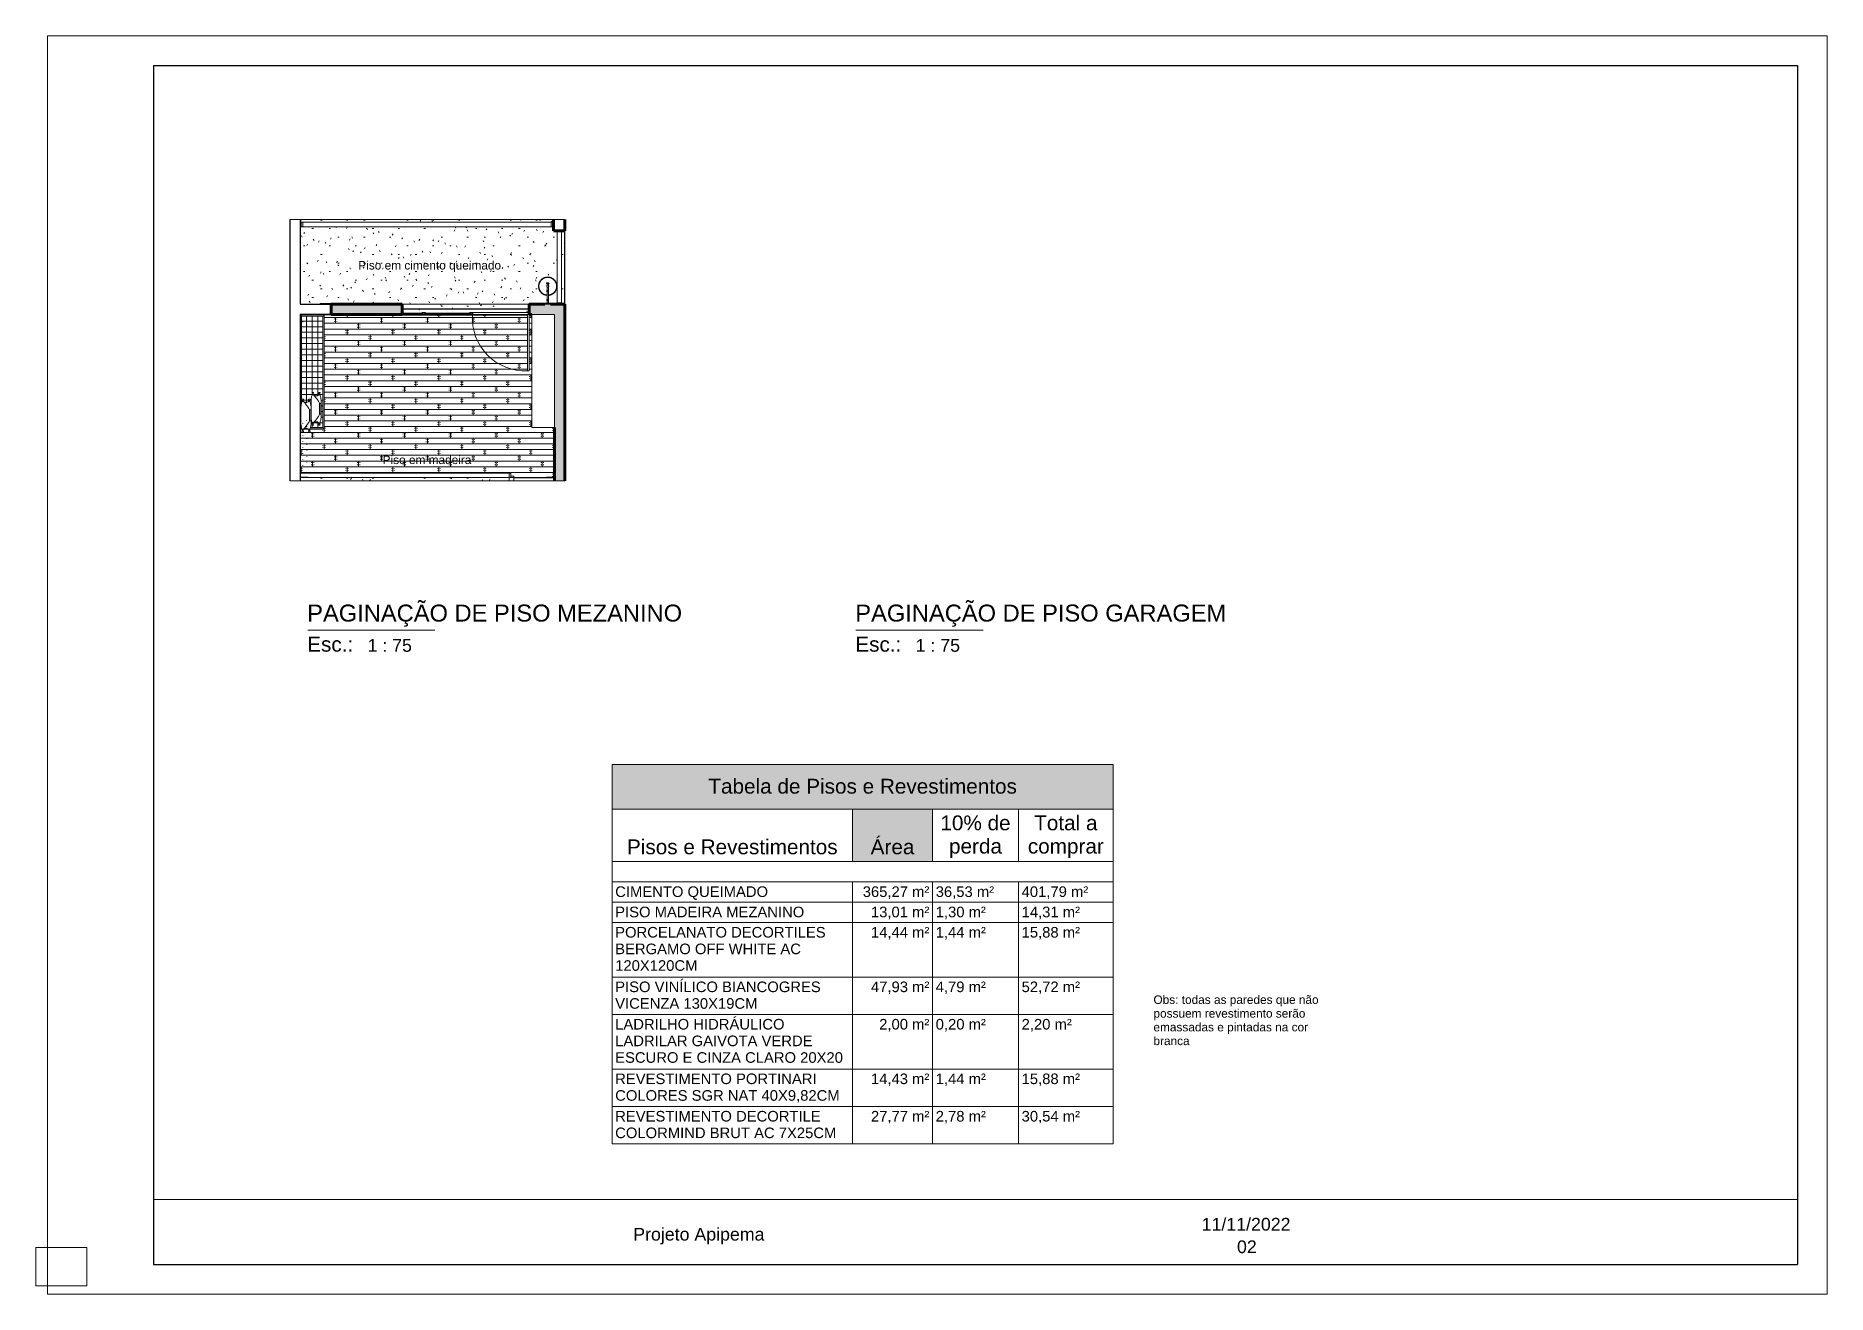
# Paper-space layout 'Layout1' of a CAD drawing. Header units: millimetres. Extents: x 0 to 423, y -2 to 295.
# The model-space entities are those that its viewports show. They can reach past a viewport. Long polylines and large blocks are cut down to what shows.
import ezdxf

# ---------------------------------------------------------------- set-up
doc = ezdxf.new("R2010")
doc.units = ezdxf.units.MM
for name, color, linetype, lineweight in [('A-AREA', 32, 'Continuous', 9), ('A-DETL-MBND', 5, 'Continuous', 9), ('A-DETL-THIN', 151, 'Continuous', 9), ('A-DOOR', 31, 'Continuous', 9), ('A-FLOR', 192, 'Continuous', 25), ('A-FLOR-PATT', 8, 'Continuous', 25), ('A-GENM', 13, 'Continuous', 9), ('A-GLAZ-CURT', 52, 'Continuous', 9), ('A-GLAZ-CWMG', 51, 'Continuous', 9), ('A-ROOF', 132, 'Continuous', 9), ('A-ROOF-PATT', 132, 'Continuous', 9), ('A-WALL', 113, 'Continuous', 25), ('A-WALL-PATT', 111, 'Continuous', 25), ('Balaústres', 7, 'Continuous', 9), ('Corrimãos superiores', 7, 'Continuous', 9), ('E-LITE-EQPM', 33, 'Continuous', 9), ('G-ANNO-LEGN', 5, 'Continuous', 9), ('G-ANNO-SCHD', 231, 'Continuous', 9), ('G-ANNO-TEXT', 231, 'Continuous', 9), ('G-ANNO-TTLB', 6, 'Continuous', 9), ('G-ANNO-TTLB-MEDM', 33, 'Continuous', 25), ('G-ANNO-TTLB-THIN', 151, 'Continuous', 9), ('I-FURN', 30, 'Continuous', 9), ('S-BEAM', 12, 'Continuous', 25), ('S-COLS', 52, 'Continuous', 25), ('S-STRS', 31, 'Continuous', 9)]:
    doc.layers.add(name, color=color, linetype=linetype, lineweight=lineweight)
doc.layers.add('G-ANNO-NPLT', color=191, linetype='Continuous', plot=False)
doc.styles.add('Arial', font='arial.ttf', dxfattribs={"height": 150})
doc.styles.add('Arial_1', font='arial.ttf', dxfattribs={"height": 3})
doc.styles.add('Arial_2', font='arial.ttf', dxfattribs={"height": 3.5})
doc.styles.add('Arial_3', font='arial.ttf', dxfattribs={"height": 4})
doc.styles.add('Arial_4', font='arial.ttf', dxfattribs={"height": 2.5})
doc.styles.add('Arial_5', font='arial.ttf', dxfattribs={"height": 2})
picture_1 = doc.add_image_def('image1.png', size_in_pixel=(4961, 196))
pattern_1 = [(0, (-27028.33, 0), (609.6, 152.4), [25.146, -432.054, 25.146, -432.054, -2438.4]), (0, (-27028.33, 0), (609.6, 152.4), [-914.4, 25.146, -889.254, 25.146, -432.054, -1066.8]), (0, (-27028.33, 0), (609.6, 152.4), [-2286, 25.146, -279.654, 25.146, -736.854]), (120, (-26799.73, 76.2), (-436.7823, 451.729), [25.146, -432.054, 25.146, -432.054, -2438.4]), (120, (-26799.73, 76.2), (-436.7823, 451.729), [-914.4, 25.146, -889.254, 25.146, -432.054, -1066.8]), (120, (-26799.73, 76.2), (-436.7823, 451.729), [-2286, 25.146, -279.654, 25.146, -736.854]), (240, (-26723.53, 381), (-172.8177, -604.129), [25.146, -432.054, 25.146, -432.054, -2438.4]), (240, (-26723.53, 381), (-172.8177, -604.129), [-914.4, 25.146, -889.254, 25.146, -432.054, -1066.8]), (240, (-26723.53, 381), (-172.8177, -604.129), [-2286, 25.146, -279.654, 25.146, -736.854])]

psp = doc.layouts.get("Layout1")

# ---------------------------------------------------------------- texts
at = {"layer": 'G-ANNO-SCHD', "line_spacing_factor": 0.941778}
for s, insert, char_height, width, attachment_point, style in [('Tabela de Pisos e Revestimentos', (195.14, 119.64), 3.5, 87.0694, 2, 'Arial_2'), ('10% de\\Pperda', (221.78, 110.99), 3.5, 19.8391, 2, 'Arial_2'), ('Total a\\Pcomprar', (243.1, 110.99), 3.5, 21.3817, 2, 'Arial_2'), ('Área', (202.2, 105.33), 3.5, 12.3405, 2, 'Arial_2'), ('Pisos e Revestimentos', (164.38, 105.33), 3.5, 59.4317, 2, 'Arial_2'), ('CIMENTO QUEIMADO', (136.74, 94.25), 2.5, 43.0342, 1, 'Arial_4'), ('365,27 m²', (210.89, 94.25), 2.5, 18.793, 3, 'Arial_4'), ('36,53 m²', (212.39, 94.25), 2.5, 16.4669, 1, 'Arial_4'), ('401,79 m²', (232.67, 94.25), 2.5, 18.793, 1, 'Arial_4'), ('PISO MADEIRA MEZANINO', (136.74, 89.46), 2.5, 53.2571, 1, 'Arial_4'), ('13,01 m²', (210.89, 89.46), 2.5, 16.4669, 3, 'Arial_4'), ('1,30 m²', (212.39, 89.46), 2.5, 14.1407, 1, 'Arial_4'), ('14,31 m²', (232.67, 89.46), 2.5, 16.4669, 1, 'Arial_4'), ('PORCELANATO DECORTILES\\PBERGAMO OFF WHITE AC\\P120X120CM', (136.74, 84.67), 2.5, 59.2868, 1, 'Arial_4'), ('14,44 m²', (210.89, 84.67), 2.5, 16.4669, 3, 'Arial_4'), ('1,44 m²', (212.39, 84.67), 2.5, 14.1407, 1, 'Arial_4'), ('15,88 m²', (232.67, 84.67), 2.5, 16.4669, 1, 'Arial_4'), ('PISO VINÍLICO BIANCOGRES\\PVICENZA 130X19CM', (136.74, 71.79), 2.5, 57.9401, 1, 'Arial_4'), ('47,93 m²', (210.89, 71.79), 2.5, 16.4669, 3, 'Arial_4'), ('4,79 m²', (212.39, 71.79), 2.5, 14.1407, 1, 'Arial_4'), ('52,72 m²', (232.67, 71.79), 2.5, 16.4669, 1, 'Arial_4'), ('LADRILHO HIDRÁULICO\\PLADRILAR GAIVOTA VERDE\\PESCURO E CINZA CLARO 20X20', (136.74, 62.96), 2.5, 64.184, 1, 'Arial_4'), ('2,00 m²', (210.89, 62.96), 2.5, 14.1407, 3, 'Arial_4'), ('0,20 m²', (212.39, 62.96), 2.5, 14.1407, 1, 'Arial_4'), ('2,20 m²', (232.67, 62.96), 2.5, 14.1407, 1, 'Arial_4'), ('REVESTIMENTO PORTINARI\\PCOLORES SGR NAT 40X9,82CM', (136.74, 50.08), 2.5, 63.2658, 1, 'Arial_4'), ('14,43 m²', (210.89, 50.08), 2.5, 16.4669, 3, 'Arial_4'), ('1,44 m²', (212.39, 50.08), 2.5, 14.1407, 1, 'Arial_4'), ('15,88 m²', (232.67, 50.08), 2.5, 16.4669, 1, 'Arial_4'), ('REVESTIMENTO DECORTILE\\PCOLORMIND BRUT AC 7X25CM', (136.74, 41.25), 2.5, 62.2557, 1, 'Arial_4'), ('27,77 m²', (210.89, 41.25), 2.5, 16.4669, 3, 'Arial_4'), ('2,78 m²', (212.39, 41.25), 2.5, 14.1407, 1, 'Arial_4'), ('30,54 m²', (232.67, 41.25), 2.5, 16.4669, 1, 'Arial_4')]:
    psp.add_mtext(s, dxfattribs=dict(at, insert=insert, char_height=char_height, width=width, attachment_point=attachment_point, style=style))
at = {"layer": 'G-ANNO-TEXT', "color": 7, "char_height": 2, "attachment_point": 1, "style": 'Arial_5'}
for s, insert, width in [('Obs: todas as paredes que não ', (263.78, 68.51), 49.3038), ('possuem revestimento serão ', (263.78, 65.27), 45.616), ('emassadas e pintadas na cor ', (263.78, 62.03), 46.3375), ('branca', (263.78, 58.78), 10.5823)]:
    psp.add_mtext(s, dxfattribs=dict(at, insert=insert, width=width))
at = {"layer": 'G-ANNO-TTLB', "attachment_point": 1}
for s, insert, char_height, width, style in [('PAGINAÇÃO DE PISO MEZANINO', (64.05, 160.76), 4, 108.1476, 'Arial_3'), ('PAGINAÇÃO DE PISO GARAGEM', (193.41, 160.76), 4, 107.0253, 'Arial_3'), ('1 : 75', (78.28, 152.62), 3, 12.9873, 'Arial_1'), ('1 : 75', (207.64, 152.62), 3, 12.9873, 'Arial_1'), ('Projeto Apipema', (141, 13.65), 3, 38.4008, 'Arial_1'), ('11/11/2022', (275.16, 16.01), 3, 25.9747, 'Arial_1'), ('02', (283.5, 10.69), 3, 5.7721, 'Arial_1')]:
    psp.add_mtext(s, dxfattribs=dict(at, insert=insert, char_height=char_height, width=width, style=style))

msp = doc.modelspace()

# ---------------------------------------------------------------- texts
at = {"layer": 'G-ANNO-TEXT', "color": 7, "char_height": 150, "attachment_point": 1, "style": 'Arial'}
for s, insert, width in [('Piso em cimento queimado', (-33065.99, -4536.15), 3144.6192), ('Piso em madeira', (-32635.53, -7979.83), 1954.1133)]:
    msp.add_mtext(s, dxfattribs=dict(at, insert=insert, width=width))

# ---------------------------------------------------------------- blocks, each defined once
blk = doc.blocks.new('CRT_A3 métrico Paisagem - CRT_A3 métrico Paisagem-1077155-PAGINAÇÃO DE PISO MEZANINO E GARAGEM')
at = {"layer": 'G-ANNO-TTLB-MEDM'}
for p, q in [((27.79, 288), (27.79, 5)), ((27.79, 288), (415.79, 288)), ((415.79, 288), (415.79, 5)), ((27.79, 5), (415.79, 5))]:
    blk.add_line(p, q, dxfattribs=at)
at = {"layer": 'G-ANNO-TTLB-THIN'}
for p, q in [((2.79, 295), (2.79, -2)), ((422.79, 295), (2.79, 295)), ((422.79, -2), (422.79, 295)), ((2.79, -2), (422.79, -2))]:
    blk.add_line(p, q, dxfattribs=at)
at = {"layer": 'G-ANNO-TTLB'}
image = blk.add_image(picture_1, insert=(27.79, 5), size_in_units=(388.02, 15.33), dxfattribs=at)
image.dxf.flags = 7
blk = doc.blocks.new('Viewport - Título Horizontal-913277-PAGINAÇÃO DE PISO MEZANINO E GARAGEM')
at = {"layer": 'G-ANNO-TTLB'}
blk.add_line((4.19, 0.19), (34.19, 0.19), dxfattribs=at)
at = {"layer": 'G-ANNO-TTLB', "insert": (4.03, -1.42), "char_height": 3.5, "width": 13.4683, "attachment_point": 1, "style": 'Arial_2'}
blk.add_mtext('Esc.:', dxfattribs=at)
blk = doc.blocks.new('Guarda-corpo - 8x8cm-4859784-PAGINAÇÃO DE PISO MEZANINO')
at = {"layer": 'Balaústres'}
for p, q in [((40, -40), (40, -12.5)), ((-12.5, -40), (40, -40))]:
    blk.add_line(p, q, dxfattribs=at)
blk = doc.blocks.new('Guarda-corpo - Guarda-corpo-3573188-PAGINAÇÃO DE PISO MEZANINO')
at = {"extrusion": (0, 0, -1), "zscale": -1, "rotation": 180}
blk.add_blockref('Guarda-corpo - 8x8cm-4859784-PAGINAÇÃO DE PISO MEZANINO', (3324.62, -8382.15), dxfattribs=at)
blk = doc.blocks.new('Tipo de corrimão superior - Corrimão superior_Interno_-3573205-PAGINAÇÃO DE PISO MEZANINO')
at = {"layer": 'Corrimãos superiores'}
for p, q in [((-3364.62, -8369.65), (-3284.62, -8369.65)), ((-3364.62, -8427.8), (-3364.62, -8369.65)), ((-3284.62, -8369.65), (-3284.62, -8427.8))]:
    blk.add_line(p, q, dxfattribs=at)
blk = doc.blocks.new('Tipo de corrimão superior - Corrimão superior_Interno_-V6-PAGINAÇÃO DE PISO MEZANINO')
at = {"layer": 'Corrimãos superiores'}
for p, q in [((-3364.62, -8369.65), (-3284.62, -8369.65)), ((-3364.62, -8427.8), (-3364.62, -8369.65)), ((-3284.62, -8427.8), (-3284.62, -8369.65))]:
    blk.add_line(p, q, dxfattribs=at)
blk = doc.blocks.new('Rectangular Mullion - Caibro-3577203-PAGINAÇÃO DE PISO MEZANINO')
at = {"layer": 'A-GLAZ-CWMG'}
blk.add_line((-2384.62, -6072.41), (-2383.68, -6072.41), dxfattribs=at)
blk = doc.blocks.new('Guarda-corpo - 8x8cm-4629493-PAGINAÇÃO DE PISO MEZANINO')
at = {"layer": 'Balaústres'}
for p, q in [((40, 40), (-40, 40)), ((-40, 40), (-40, 12.5))]:
    blk.add_line(p, q, dxfattribs=at)
blk = doc.blocks.new('Guarda-corpo - 8x8cm-V7-PAGINAÇÃO DE PISO MEZANINO')
at = {"layer": 'Balaústres'}
for p, q in [((-40, -12.5), (-40, -15.21)), ((40, -15.21), (40, -12.5))]:
    blk.add_line(p, q, dxfattribs=at)
blk = doc.blocks.new('Guarda-corpo - Guarda-corpo-3600729-PAGINAÇÃO DE PISO MEZANINO')
at = {"rotation": 269.9999999999998}
for name, p in [('Guarda-corpo - 8x8cm-V7-PAGINAÇÃO DE PISO MEZANINO', (-7049.41, -8329.65)), ('Guarda-corpo - 8x8cm-4629493-PAGINAÇÃO DE PISO MEZANINO', (-3377.12, -8329.65))]:
    blk.add_blockref(name, p, dxfattribs=at)
blk = doc.blocks.new('Tipo de corrimão superior - Corrimão superior_Interno_-3600794-PAGINAÇÃO DE PISO MEZANINO')
at = {"layer": 'Corrimãos superiores'}
for p, q in [((-7061.91, -8369.65), (-7061.91, -8289.65)), ((-7061.91, -8289.65), (-3364.62, -8289.65)), ((-3364.62, -8289.65), (-3364.62, -8369.65)), ((-3364.62, -8369.65), (-7061.91, -8369.65))]:
    blk.add_line(p, q, dxfattribs=at)
blk = doc.blocks.new('Tipo de corrimão superior - Corrimão superior_Interno_-V8-PAGINAÇÃO DE PISO MEZANINO')
at = {"layer": 'Corrimãos superiores'}
for p, q in [((-7061.91, -8369.65), (-7061.91, -8289.65)), ((-3364.62, -8289.65), (-7061.91, -8289.65)), ((-3364.62, -8369.65), (-3364.62, -8289.65)), ((-3364.62, -8369.65), (-7061.91, -8369.65))]:
    blk.add_line(p, q, dxfattribs=at)
blk = doc.blocks.new('Viga de Madeira - 14x19cm-4254779-PAGINAÇÃO DE PISO MEZANINO')
at = {"layer": 'S-BEAM'}
blk.add_line((-2564.62, -8369.79), (-2704.62, -8369.79), dxfattribs=at)
blk = doc.blocks.new('Guarda-corpo - 8x8cm-V9-PAGINAÇÃO DE PISO MEZANINO')
at = {"layer": 'Balaústres'}
for p, q in [((40, 40), (-40, 40)), ((-40, 40), (-40, 12.5)), ((40, 12.5), (40, 40))]:
    blk.add_line(p, q, dxfattribs=at)
blk = doc.blocks.new('Guarda-corpo - 8x8cm-V10-PAGINAÇÃO DE PISO MEZANINO')
at = {"layer": 'Balaústres'}
for p, q in [((-40, -12.5), (-40, -40)), ((40, -40), (40, -12.5)), ((-40, -40), (40, -40))]:
    blk.add_line(p, q, dxfattribs=at)
blk = doc.blocks.new('Guarda-corpo - Guarda-corpo-3921231-PAGINAÇÃO DE PISO MEZANINO')
at = {"rotation": 89.99999999999982}
for name, p in [('Guarda-corpo - 8x8cm-V9-PAGINAÇÃO DE PISO MEZANINO', (-7007.12, -3889.65)), ('Guarda-corpo - 8x8cm-V10-PAGINAÇÃO DE PISO MEZANINO', (-2637.12, -3889.65))]:
    blk.add_blockref(name, p, dxfattribs=at)
blk = doc.blocks.new('Tipo de corrimão superior - Corrimão superior_Interno_-3921427-PAGINAÇÃO DE PISO MEZANINO')
at = {"layer": 'Corrimãos superiores'}
for p, q in [((-7019.62, -3929.65), (-7019.62, -3849.65)), ((-7019.62, -3849.65), (-2624.62, -3849.65)), ((-2624.62, -3849.65), (-2624.62, -3929.65)), ((-2624.62, -3929.65), (-7019.62, -3929.65))]:
    blk.add_line(p, q, dxfattribs=at)
blk = doc.blocks.new('Tipo de corrimão superior - Corrimão superior_Interno_-V11-PAGINAÇÃO DE PISO MEZANINO')
at = {"layer": 'Corrimãos superiores'}
for p, q in [((-7019.62, -3849.65), (-7019.62, -3929.65)), ((-7019.62, -3849.65), (-2624.62, -3849.65)), ((-2624.62, -3849.65), (-2624.62, -3929.65)), ((-7019.62, -3929.65), (-2624.62, -3929.65))]:
    blk.add_line(p, q, dxfattribs=at)
blk = doc.blocks.new('Porta inclinada - Porta inclinada Larissa-3958697-PAGINAÇÃO DE PISO MEZANINO')
at = {"layer": 'A-DOOR'}
for p, q in [((-1715.26, 100), (-1899, 100)), ((-1899, 90), (-1899, 100)), ((802.69, -60), (1799, -60)), ((802.69, -60), (802.69, -90)), ((1799, -60), (1799, -90)), ((-1899, -100), (-1899, -90)), ((802.69, -90), (1770, -90)), ((1770, -90), (1800, -90)), ((1770, -1090), (1770, -90)), ((1800, -90), (1800, -1090)), ((-1899, -100), (-1715.26, -100)), ((1800, -1090), (1770, -1090))]:
    blk.add_line(p, q, dxfattribs=at)
at = {"layer": 'A-DOOR', "lineweight": 25}
for p, q in [((-1715.26, 100), (-1446.12, 100)), ((-1715.26, 90), (-1715.26, 100)), ((-1446.12, 100), (-1446.12, 90)), ((1799, 100), (1899, 100)), ((1799, -60), (1799, 100)), ((1899, 100), (1899, 90)), ((-91.67, -90), (-91.67, -60)), ((-91.67, -60), (-41.67, -60)), ((-41.67, -60), (-41.67, -90)), ((750, -90), (750, -60)), ((750, -60), (800, -60)), ((800, -60), (800, -90)), ((800, -90), (800, -60)), ((800, -60), (802.69, -60)), ((1799, -60), (1800, -60)), ((-449.34, -69.93), (-91.67, -69.93)), ((-91.67, -69.93), (-91.67, -80.33)), ((-41.67, -80.33), (-41.67, -69.93)), ((-41.67, -69.93), (750, -69.93)), ((750, -69.93), (750, -80.33)), ((-91.67, -80.33), (-449.34, -80.33)), ((750, -80.33), (-41.67, -80.33)), ((-1715.26, -100), (-1715.26, -90)), ((-1446.12, -90), (-1446.12, -100)), ((-41.67, -90), (-91.67, -90)), ((800, -90), (750, -90)), ((802.69, -90), (800, -90)), ((-1446.12, -100), (-1715.26, -100)), ((1850, -100), (1800, -100))]:
    blk.add_line(p, q, dxfattribs=at)
at = {"layer": 'A-DOOR'}
blk.add_arc((1726.66, -161.59), 929.43, 175.93011, 272.67247, dxfattribs=at)
blk = doc.blocks.new('Pilar de Concreto - 20x20 cm-4229753-PAGINAÇÃO DE PISO MEZANINO')
at = {"layer": 'S-COLS', "lineweight": 80}
for p, q in [((100, 100), (-100, 100)), ((-100, 100), (-100, -100)), ((100, -100), (100, 100)), ((-100, -100), (100, -100))]:
    blk.add_line(p, q, dxfattribs=at)
blk = doc.blocks.new('COLONIAL BASE - COLONIAL BASE-3960684-PAGINAÇÃO DE PISO MEZANINO')
at = {"layer": 'A-GLAZ-CURT'}
blk.add_line((-7244.92, -8138.57), (-7244.9, -8138.68), dxfattribs=at)
for major_axis, start_param, end_param in [((0, 102.76), 0.77654, 0.788137), ((0, 85.27), 1.003902, 1.019387), ((0, 102.76), 2.353455, 2.365053)]:
    blk.add_ellipse((-7224.05, -8093.9), major_axis=major_axis, ratio=0.287348, start_param=start_param, end_param=end_param, dxfattribs=at)
blk = doc.blocks.new('COLONIAL BASE - COLONIAL BASE-V12-PAGINAÇÃO DE PISO MEZANINO')
at = {"layer": 'A-GLAZ-CURT'}
for major_axis, start_param, end_param in [((0, 102.76), 0.77654, 0.788137), ((0, 85.27), 1.003902, 1.019387)]:
    blk.add_ellipse((-7224.05, -8366.77), major_axis=major_axis, ratio=0.287348, start_param=start_param, end_param=end_param, dxfattribs=at)
blk = doc.blocks.new('Cortina em Tecido com Cortineiro - Sobreposto-4580227-PAGINAÇÃO DE PISO MEZANINO')
at = {"layer": 'A-GENM', "color": 55}
for p, q in [((-7017.1, -5509.82), (-7017.1, -5511.64)), ((-6950.14, -5563.47), (-6950.14, -5561.66)), ((-7021.58, -5614.88), (-7021.58, -5616.7)), ((-6950.14, -5669.92), (-6950.14, -5668.1)), ((-7021.58, -5721.32), (-7021.58, -5723.14)), ((-6950.14, -5776.36), (-6950.14, -5774.55)), ((-7021.58, -5827.76), (-7021.58, -5829.58)), ((-6950.14, -5882.79), (-6950.14, -5880.98)), ((-7021.58, -5934.19), (-7021.58, -5936)), ((-6950.14, -5989.21), (-6950.14, -5987.4)), ((-7021.58, -6041.05), (-7021.58, -6042.43)), ((-6950.14, -6095.65), (-6950.14, -6093.84)), ((-7021.58, -6147.06), (-7021.58, -6148.87)), ((-6950.14, -6202.1), (-6950.14, -6200.28)), ((-7021.58, -6253.5), (-7021.58, -6255.32)), ((-6954.29, -6307.27), (-6954.29, -6305.46)), ((-6954.29, -7362.99), (-6954.29, -7361.17)), ((-7021.58, -7413.13), (-7021.58, -7414.95)), ((-6950.14, -7468.17), (-6950.14, -7466.35)), ((-7021.58, -7519.57), (-7021.58, -7521.39)), ((-6950.14, -7574.61), (-6950.14, -7572.79)), ((-7021.58, -7626.01), (-7021.58, -7627.83)), ((-6950.14, -7681.05), (-6950.14, -7679.23)), ((-7021.58, -7732.45), (-7021.58, -7734.26)), ((-6950.14, -7787.47), (-6950.14, -7785.66)), ((-7021.58, -7838.87), (-7021.58, -7840.69)), ((-6950.14, -7893.9), (-6950.14, -7892.09)), ((-7021.58, -7945.31), (-7021.58, -7947.12)), ((-6950.14, -8000.35), (-6950.14, -7998.53)), ((-7021.58, -8051.75), (-7021.58, -8053.56)), ((-6950.14, -8106.79), (-6950.14, -8104.98)), ((-7017.1, -8156.81), (-7017.1, -8158.63))]:
    blk.add_line(p, q, dxfattribs=at)
blk = doc.blocks.new('estante - estante-4589433-PAGINAÇÃO DE PISO MEZANINO')
at = {"layer": 'I-FURN', "color": 55}
for p, q in [((-990, 0), (1010, 0)), ((-990, 0), (-990, -400)), ((1010, 0), (1010, -400)), ((1010, -400), (-990, -400))]:
    blk.add_line(p, q, dxfattribs=at)
blk = doc.blocks.new('banco mezanino - banco mezanino-4591392-PAGINAÇÃO DE PISO MEZANINO')
at = {"layer": 'I-FURN', "color": 55}
for p, q in [((-990, 0), (-990, -0.9)), ((-990, 0), (-990, -0.9)), ((1010, 0), (1010, -15.42)), ((1010, 0), (1010, -15.42)), ((-990, 0), (-990, -0.9)), ((1010, -15.42), (1010, 0))]:
    blk.add_line(p, q, dxfattribs=at)
blk = doc.blocks.new('Blks_Mob_Almofada Futon - Azul 270cm-3815686-PAGINAÇÃO DE PISO MEZANINO')
at = {"layer": 'A-GENM', "color": 55}
for p, q in [((-555.71, 187.5), (984.2, 187.5)), ((-1012.5, 184.2), (-1012.5, 178.12)), ((-1012.5, 184.2), (-1012.5, 178.12)), ((-1010, 184.2), (-1010, 179.08)), ((987.5, 184.2), (987.5, -184.2)), ((1010, -141), (1010, 184.2)), ((1012.5, -141), (1012.5, 184.2)), ((1012.5, -141), (1012.5, 184.2)), ((-1012.5, 146.99), (-1012.5, 71.62)), ((-1012.5, 146.99), (-1012.5, 71.62)), ((-1010, 143.37), (-1010, 75.37)), ((-540.22, 100), (-500, 100)), ((-500, 100), (-540.22, 100)), ((-500, 100), (-400, 100)), ((-400, 100), (-500, 100)), ((-400, 100), (-300, 100)), ((-300, 100), (-400, 100)), ((-300, 100), (-200, 100)), ((-200, 100), (-300, 100)), ((-200, 100), (-100, 100)), ((-100, 100), (-200, 100)), ((-100, 100), (0, 100)), ((0, 100), (-100, 100)), ((0, 100), (100, 100)), ((100, 100), (0, 100)), ((100, 100), (200, 100)), ((200, 100), (100, 100)), ((200, 100), (300, 100)), ((300, 100), (200, 100)), ((300, 100), (400, 100)), ((400, 100), (300, 100)), ((400, 100), (500, 100)), ((500, 100), (400, 100)), ((500, 100), (600, 100)), ((600, 100), (500, 100)), ((600, 100), (700, 100)), ((700, 100), (600, 100)), ((700, 100), (800, 100)), ((800, 100), (700, 100)), ((800, 100), (900, 100)), ((900, 100), (800, 100)), ((900, 100), (987.75, 100)), ((987.75, 100), (900, 100)), ((-1012.5, 43.13), (-1012.5, -184.2)), ((-1012.5, 40.51), (-1012.5, -184.2)), ((-1010, 39.5), (-1010, -184.2)), ((-987.5, -184.2), (-987.5, 31.47)), ((-988.05, 0), (-943.68, 0)), ((-943.68, 0), (-988.05, 0)), ((-928.1, 0), (-900, 0)), ((-900, 0), (-928.1, 0)), ((600, 0), (700, 0)), ((700, 0), (600, 0)), ((700, 0), (800, 0)), ((800, 0), (700, 0)), ((-900, 0), (-896.14, 0)), ((-896.14, 0), (-900, 0)), ((-410.69, 0), (-400, 0)), ((-400, 0), (-410.69, 0)), ((-400, 0), (-379.42, 0)), ((-379.42, 0), (-400, 0)), ((-363.7, 0), (-300, 0)), ((-300, 0), (-363.7, 0)), ((-300, 0), (-200, 0)), ((-200, 0), (-300, 0)), ((-200, 0), (-100, 0)), ((-100, 0), (-200, 0)), ((-100, 0), (0, 0)), ((0, 0), (-100, 0)), ((0, 0), (100, 0)), ((100, 0), (0, 0)), ((100, 0), (200, 0)), ((200, 0), (100, 0)), ((200, 0), (300, 0)), ((300, 0), (200, 0)), ((300, 0), (400, 0)), ((400, 0), (300, 0)), ((400, 0), (500, 0)), ((500, 0), (400, 0)), ((500, 0), (600, 0)), ((600, 0), (500, 0)), ((800, 0), (900, 0)), ((900, 0), (800, 0)), ((900, 0), (988.05, 0)), ((988.05, 0), (900, 0)), ((-900, -100), (-987.75, -100)), ((-987.75, -100), (-900, -100)), ((-891.73, -100), (-900, -100)), ((-900, -100), (-891.73, -100)), ((-400, -100), (-415.52, -100)), ((-415.52, -100), (-400, -100)), ((-300, -100), (-400, -100)), ((-400, -100), (-300, -100)), ((-200, -100), (-300, -100)), ((-300, -100), (-200, -100)), ((-100, -100), (-200, -100)), ((-200, -100), (-100, -100)), ((0, -100), (-100, -100)), ((-100, -100), (0, -100)), ((100, -100), (0, -100)), ((0, -100), (100, -100)), ((200, -100), (100, -100)), ((100, -100), (200, -100)), ((300, -100), (200, -100)), ((200, -100), (300, -100)), ((400, -100), (300, -100)), ((300, -100), (400, -100)), ((500, -100), (400, -100)), ((400, -100), (500, -100)), ((600, -100), (500, -100)), ((500, -100), (600, -100)), ((700, -100), (600, -100)), ((600, -100), (700, -100)), ((800, -100), (700, -100)), ((700, -100), (800, -100)), ((900, -100), (800, -100)), ((800, -100), (900, -100)), ((987.81, -100), (900, -100)), ((900, -100), (987.81, -100)), ((984.2, -187.5), (-984.2, -187.5)), ((-984.2, -210), (984.2, -210)), ((-984.2, -212.5), (984.2, -212.5)), ((-984.2, -212.5), (984.2, -212.5))]:
    blk.add_line(p, q, dxfattribs=at)
at = {"layer": 'A-GENM', "color": 55, "flags": 128}
for points in [[(-996.25, 209.8), (-997.27, 209.3), (-998.26, 208.76), (-999.23, 208.18), (-1000.18, 207.56), (-1001.1, 206.9), (-1001.99, 206.21), (-1002.86, 205.48), (-1003.7, 204.71), (-1004.5, 203.92), (-1005.27, 203.09), (-1006.01, 202.23), (-1006.72, 201.34), (-1007.38, 200.43), (-1008.01, 199.49), (-1008.61, 198.53), (-1009.16, 197.54), (-1009.67, 196.53), (-1010.15, 195.5), (-1010.58, 194.45), (-1010.97, 193.39), (-1011.31, 192.31), (-1011.61, 191.22), (-1011.87, 190.12), (-1012.09, 189.01), (-1012.26, 187.89), (-1012.38, 186.77), (-1012.46, 185.64), (-1012.5, 184.51), (-1012.5, 184.2)], [(-996.25, 209.8), (-997.27, 209.3), (-998.26, 208.76), (-999.23, 208.18), (-1000.18, 207.56), (-1001.1, 206.9), (-1001.99, 206.21), (-1002.86, 205.48), (-1003.7, 204.71), (-1004.5, 203.92), (-1005.27, 203.09), (-1006.01, 202.23), (-1006.72, 201.34), (-1007.38, 200.43), (-1008.01, 199.49), (-1008.61, 198.53), (-1009.16, 197.54), (-1009.67, 196.53), (-1010.15, 195.5), (-1010.58, 194.45), (-1010.97, 193.39), (-1011.31, 192.31), (-1011.61, 191.22), (-1011.87, 190.12), (-1012.09, 189.01), (-1012.26, 187.89), (-1012.38, 186.77), (-1012.46, 185.64), (-1012.5, 184.51), (-1012.5, 184.2)], [(-1010, 184.2), (-1009.19, 190.62), (-1006.81, 196.63), (-1003.01, 201.86), (-998.03, 205.98), (-992.18, 208.74), (-988.15, 209.7), (-984.2, 210)], [(984.2, 210), (990.62, 209.19), (996.63, 206.81), (1001.86, 203.01), (1005.98, 198.03), (1008.74, 192.18), (1009.7, 188.15), (1010, 184.2)], [(1012.5, 184.2), (1012.48, 185.33), (1012.41, 186.46), (1012.3, 187.59), (1012.14, 188.71), (1011.94, 189.82), (1011.69, 190.93), (1011.4, 192.02), (1011.06, 193.1), (1010.69, 194.17), (1010.27, 195.22), (1009.8, 196.25), (1009.3, 197.27), (1008.76, 198.26), (1008.18, 199.23), (1007.56, 200.18), (1006.9, 201.1), (1006.21, 201.99), (1005.48, 202.86), (1004.71, 203.7), (1003.92, 204.5), (1003.09, 205.27), (1002.23, 206.01), (1001.34, 206.72), (1000.43, 207.38), (999.49, 208.01), (998.53, 208.61), (997.54, 209.16), (996.53, 209.67)], [(1012.5, 184.2), (1012.48, 185.33), (1012.41, 186.46), (1012.3, 187.59), (1012.14, 188.71), (1011.94, 189.82), (1011.69, 190.93), (1011.4, 192.02), (1011.06, 193.1), (1010.69, 194.17), (1010.27, 195.22), (1009.8, 196.25), (1009.3, 197.27), (1008.76, 198.26), (1008.18, 199.23), (1007.56, 200.18), (1006.9, 201.1), (1006.21, 201.99), (1005.48, 202.86), (1004.71, 203.7), (1003.92, 204.5), (1003.09, 205.27), (1002.23, 206.01), (1001.34, 206.72), (1000.43, 207.38), (999.49, 208.01), (998.53, 208.61), (997.54, 209.16), (996.53, 209.67)], [(984.2, 187.5), (984.33, 187.5), (984.46, 187.49), (984.6, 187.48), (984.73, 187.46), (984.86, 187.43), (984.98, 187.41), (985.11, 187.37), (985.24, 187.33), (985.36, 187.29), (985.49, 187.24), (985.61, 187.19), (985.72, 187.13), (985.84, 187.06), (985.95, 187), (986.06, 186.92), (986.17, 186.85), (986.28, 186.77), (986.38, 186.68), (986.47, 186.59), (986.57, 186.5), (986.66, 186.4), (986.74, 186.3), (986.83, 186.2), (986.9, 186.09), (986.98, 185.98), (987.05, 185.87), (987.11, 185.76), (987.17, 185.64), (987.23, 185.52), (987.28, 185.4), (987.32, 185.27), (987.36, 185.15), (987.4, 185.02), (987.43, 184.89), (987.45, 184.76), (987.47, 184.63), (987.49, 184.5), (987.5, 184.37), (987.5, 184.24), (987.5, 184.2)], [(-1012.5, -184.2), (-1012.48, -185.33), (-1012.41, -186.46), (-1012.3, -187.59), (-1012.14, -188.71), (-1011.94, -189.82), (-1011.69, -190.93), (-1011.4, -192.02), (-1011.06, -193.1), (-1010.69, -194.17), (-1010.27, -195.22), (-1009.8, -196.25), (-1009.3, -197.27), (-1008.76, -198.26), (-1008.18, -199.23), (-1007.56, -200.18), (-1006.9, -201.1), (-1006.21, -201.99), (-1005.48, -202.86), (-1004.71, -203.7), (-1003.92, -204.5), (-1003.09, -205.27), (-1002.23, -206.01), (-1001.34, -206.72), (-1000.43, -207.38), (-999.49, -208.01), (-998.53, -208.61), (-997.54, -209.16), (-996.53, -209.67), (-995.5, -210.15), (-994.45, -210.58), (-993.39, -210.97), (-992.31, -211.31), (-991.22, -211.61), (-990.12, -211.87), (-989.01, -212.09), (-987.89, -212.26), (-986.77, -212.38), (-985.64, -212.46), (-984.51, -212.5), (-984.2, -212.5)], [(-1012.5, -184.2), (-1012.48, -185.33), (-1012.41, -186.46), (-1012.3, -187.59), (-1012.14, -188.71), (-1011.94, -189.82), (-1011.69, -190.93), (-1011.4, -192.02), (-1011.06, -193.1), (-1010.69, -194.17), (-1010.27, -195.22), (-1009.8, -196.25), (-1009.3, -197.27), (-1008.76, -198.26), (-1008.18, -199.23), (-1007.56, -200.18), (-1006.9, -201.1), (-1006.21, -201.99), (-1005.48, -202.86), (-1004.71, -203.7), (-1003.92, -204.5), (-1003.09, -205.27), (-1002.23, -206.01), (-1001.34, -206.72), (-1000.43, -207.38), (-999.49, -208.01), (-998.53, -208.61), (-997.54, -209.16), (-996.53, -209.67), (-995.5, -210.15), (-994.45, -210.58), (-993.39, -210.97), (-992.31, -211.31), (-991.22, -211.61), (-990.12, -211.87), (-989.01, -212.09), (-987.89, -212.26), (-986.77, -212.38), (-985.64, -212.46), (-984.51, -212.5), (-984.2, -212.5)], [(-984.2, -210), (-990.62, -209.19), (-996.63, -206.81), (-1001.86, -203.01), (-1005.98, -198.03), (-1008.74, -192.18), (-1009.7, -188.15), (-1010, -184.2)], [(-984.2, -187.5), (-984.33, -187.5), (-984.46, -187.49), (-984.6, -187.48), (-984.73, -187.46), (-984.86, -187.43), (-984.98, -187.41), (-985.11, -187.37), (-985.24, -187.33), (-985.36, -187.29), (-985.49, -187.24), (-985.61, -187.19), (-985.72, -187.13), (-985.84, -187.06), (-985.95, -187), (-986.06, -186.92), (-986.17, -186.85), (-986.28, -186.77), (-986.38, -186.68), (-986.47, -186.59), (-986.57, -186.5), (-986.66, -186.4), (-986.74, -186.3), (-986.83, -186.2), (-986.9, -186.09), (-986.98, -185.98), (-987.05, -185.87), (-987.11, -185.76), (-987.17, -185.64), (-987.23, -185.52), (-987.28, -185.4), (-987.32, -185.27), (-987.36, -185.15), (-987.4, -185.02), (-987.43, -184.89), (-987.45, -184.76), (-987.47, -184.63), (-987.49, -184.5), (-987.5, -184.37), (-987.5, -184.24), (-987.5, -184.2)], [(987.5, -184.2), (987.5, -184.33), (987.49, -184.46), (987.48, -184.6), (987.46, -184.73), (987.43, -184.86), (987.41, -184.98), (987.37, -185.11), (987.33, -185.24), (987.29, -185.36), (987.24, -185.49), (987.19, -185.61), (987.13, -185.72), (987.06, -185.84), (987, -185.95), (986.92, -186.06), (986.85, -186.17), (986.77, -186.28), (986.68, -186.38), (986.59, -186.47), (986.5, -186.57), (986.4, -186.66), (986.3, -186.74), (986.2, -186.83), (986.09, -186.9), (985.98, -186.98), (985.87, -187.05), (985.76, -187.11), (985.64, -187.17), (985.52, -187.23), (985.4, -187.28), (985.27, -187.32), (985.15, -187.36), (985.02, -187.4), (984.89, -187.43), (984.76, -187.45), (984.63, -187.47), (984.5, -187.49), (984.37, -187.5), (984.24, -187.5), (984.2, -187.5)], [(1008, -193.62), (1006.81, -196.63), (1003.01, -201.86), (998.03, -205.98), (992.18, -208.74), (988.15, -209.7), (984.2, -210)], [(984.2, -212.5), (985.33, -212.48), (986.46, -212.41), (987.59, -212.3), (988.71, -212.14), (989.82, -211.94), (990.93, -211.69), (992.02, -211.4), (993.1, -211.06), (994.17, -210.69), (995.22, -210.27), (996.25, -209.8), (997.27, -209.3), (998.26, -208.76), (999.23, -208.18), (1000.18, -207.56), (1001.1, -206.9), (1001.99, -206.21), (1002.86, -205.48), (1003.7, -204.71), (1004.5, -203.92), (1005.27, -203.09), (1006.01, -202.23), (1006.72, -201.34), (1007.38, -200.43), (1008, -199.51)], [(984.2, -212.5), (985.33, -212.48), (986.46, -212.41), (987.59, -212.3), (988.71, -212.14), (989.82, -211.94), (990.93, -211.69), (992.02, -211.4), (993.1, -211.06), (994.17, -210.69), (995.22, -210.27), (996.25, -209.8), (997.27, -209.3), (998.26, -208.76), (999.23, -208.18), (1000.18, -207.56), (1001.1, -206.9), (1001.99, -206.21), (1002.86, -205.48), (1003.7, -204.71), (1004.5, -203.92), (1005.27, -203.09), (1006.01, -202.23), (1006.72, -201.34), (1007.38, -200.43), (1008, -199.51)]]:
    blk.add_lwpolyline(points, dxfattribs=at)
at = {"layer": 'A-GENM', "color": 55}
for points, knots in [([(-500, 187.87), (-500, 185.38), (-500, 181.9), (-500, 178.4), (-500, 177.43)], [0.124041, 0.124041, 0.124041, 0.124041, 0.2, 0.2291414, 0.2291414, 0.2291414, 0.2291414]), ([(-500, 177.42), (-500, 180.06), (-500, 183.55), (-500, 187.02), (-500, 187.87)], [0.7708586, 0.7708586, 0.7708586, 0.7708586, 0.85, 0.875959, 0.875959, 0.875959, 0.875959]), ([(-400, 187.87), (-400, 185.38), (-400, 176.26), (-400, 156.83), (-400, 134.69), (-400, 114.65), (-400, 104.86), (-400, 100)], [0.124041, 0.124041, 0.124041, 0.124041, 0.2, 0.4, 0.7, 0.85, 1, 1, 1, 1]), ([(-400, 100), (-400, 106.47), (-400, 119.57), (-400, 143.19), (-400, 165.32), (-400, 181.22), (-400, 187.02), (-400, 187.87)], [0, 0, 0, 0, 0.2, 0.4, 0.7, 0.85, 0.875959, 0.875959, 0.875959, 0.875959]), ([(-300, 187.87), (-300, 185.38), (-300, 176.26), (-300, 156.83), (-300, 134.69), (-300, 114.65), (-300, 104.86), (-300, 100)], [0.124041, 0.124041, 0.124041, 0.124041, 0.2, 0.4, 0.7, 0.85, 1, 1, 1, 1]), ([(-300, 100), (-300, 106.47), (-300, 119.57), (-300, 143.19), (-300, 165.32), (-300, 181.22), (-300, 187.02), (-300, 187.87)], [0, 0, 0, 0, 0.2, 0.4, 0.7, 0.85, 0.875959, 0.875959, 0.875959, 0.875959]), ([(-200, 187.87), (-200, 185.38), (-200, 176.26), (-200, 156.83), (-200, 134.69), (-200, 114.65), (-200, 104.86), (-200, 100)], [0.124041, 0.124041, 0.124041, 0.124041, 0.2, 0.4, 0.7, 0.85, 1, 1, 1, 1]), ([(-200, 100), (-200, 106.47), (-200, 119.57), (-200, 143.19), (-200, 165.32), (-200, 181.22), (-200, 187.02), (-200, 187.87)], [0, 0, 0, 0, 0.2, 0.4, 0.7, 0.85, 0.875959, 0.875959, 0.875959, 0.875959]), ([(-100, 187.87), (-100, 185.38), (-100, 176.26), (-100, 156.83), (-100, 134.69), (-100, 114.65), (-100, 104.86), (-100, 100)], [0.124041, 0.124041, 0.124041, 0.124041, 0.2, 0.4, 0.7, 0.85, 1, 1, 1, 1]), ([(-100, 100), (-100, 106.47), (-100, 119.57), (-100, 143.19), (-100, 165.32), (-100, 181.22), (-100, 187.02), (-100, 187.87)], [0, 0, 0, 0, 0.2, 0.4, 0.7, 0.85, 0.875959, 0.875959, 0.875959, 0.875959]), ([(0, 187.87), (0, 185.38), (0, 176.26), (0, 156.83), (0, 134.69), (0, 114.65), (0, 104.86), (0, 100)], [0.124041, 0.124041, 0.124041, 0.124041, 0.2, 0.4, 0.7, 0.85, 1, 1, 1, 1]), ([(0, 100), (0, 106.47), (0, 119.57), (0, 143.19), (0, 165.32), (0, 181.22), (0, 187.02), (0, 187.87)], [0, 0, 0, 0, 0.2, 0.4, 0.7, 0.85, 0.875959, 0.875959, 0.875959, 0.875959]), ([(100, 187.87), (100, 185.38), (100, 176.26), (100, 156.83), (100, 134.69), (100, 114.65), (100, 104.86), (100, 100)], [0.124041, 0.124041, 0.124041, 0.124041, 0.2, 0.4, 0.7, 0.85, 1, 1, 1, 1]), ([(100, 100), (100, 106.47), (100, 119.57), (100, 143.19), (100, 165.32), (100, 181.22), (100, 187.02), (100, 187.87)], [0, 0, 0, 0, 0.2, 0.4, 0.7, 0.85, 0.875959, 0.875959, 0.875959, 0.875959]), ([(200, 187.87), (200, 185.38), (200, 176.26), (200, 156.83), (200, 134.69), (200, 114.65), (200, 104.86), (200, 100)], [0.124041, 0.124041, 0.124041, 0.124041, 0.2, 0.4, 0.7, 0.85, 1, 1, 1, 1]), ([(200, 100), (200, 106.47), (200, 119.57), (200, 143.19), (200, 165.32), (200, 181.22), (200, 187.02), (200, 187.87)], [0, 0, 0, 0, 0.2, 0.4, 0.7, 0.85, 0.875959, 0.875959, 0.875959, 0.875959]), ([(300, 187.87), (300, 185.38), (300, 176.26), (300, 156.83), (300, 134.69), (300, 114.65), (300, 104.86), (300, 100)], [0.124041, 0.124041, 0.124041, 0.124041, 0.2, 0.4, 0.7, 0.85, 1, 1, 1, 1]), ([(300, 100), (300, 106.47), (300, 119.57), (300, 143.19), (300, 165.32), (300, 181.22), (300, 187.02), (300, 187.87)], [0, 0, 0, 0, 0.2, 0.4, 0.7, 0.85, 0.875959, 0.875959, 0.875959, 0.875959]), ([(400, 187.87), (400, 185.38), (400, 176.26), (400, 156.83), (400, 134.69), (400, 114.65), (400, 104.86), (400, 100)], [0.124041, 0.124041, 0.124041, 0.124041, 0.2, 0.4, 0.7, 0.85, 1, 1, 1, 1]), ([(400, 100), (400, 106.47), (400, 119.57), (400, 143.19), (400, 165.32), (400, 181.22), (400, 187.02), (400, 187.87)], [0, 0, 0, 0, 0.2, 0.4, 0.7, 0.85, 0.875959, 0.875959, 0.875959, 0.875959]), ([(500, 187.87), (500, 185.38), (500, 176.26), (500, 156.83), (500, 134.69), (500, 114.65), (500, 104.86), (500, 100)], [0.124041, 0.124041, 0.124041, 0.124041, 0.2, 0.4, 0.7, 0.85, 1, 1, 1, 1]), ([(500, 100), (500, 106.47), (500, 119.57), (500, 143.19), (500, 165.32), (500, 181.22), (500, 187.02), (500, 187.87)], [0, 0, 0, 0, 0.2, 0.4, 0.7, 0.85, 0.875959, 0.875959, 0.875959, 0.875959]), ([(600, 187.87), (600, 185.38), (600, 176.26), (600, 156.83), (600, 134.69), (600, 114.65), (600, 104.86), (600, 100)], [0.124041, 0.124041, 0.124041, 0.124041, 0.2, 0.4, 0.7, 0.85, 1, 1, 1, 1]), ([(600, 100), (600, 106.47), (600, 119.57), (600, 143.19), (600, 165.32), (600, 181.22), (600, 187.02), (600, 187.87)], [0, 0, 0, 0, 0.2, 0.4, 0.7, 0.85, 0.875959, 0.875959, 0.875959, 0.875959]), ([(700, 188.03), (700, 185.48), (700, 176.31), (700, 156.83), (700, 134.69), (700, 114.65), (700, 104.86), (700, 100)], [0.1224302, 0.1224302, 0.1224302, 0.1224302, 0.2, 0.4, 0.7, 0.85, 1, 1, 1, 1]), ([(700, 100), (700, 106.47), (700, 119.57), (700, 143.19), (700, 165.32), (700, 181.27), (700, 187.12), (700, 188.03)], [0, 0, 0, 0, 0.2, 0.4, 0.7, 0.85, 0.8775698, 0.8775698, 0.8775698, 0.8775698]), ([(800, 187.97), (800, 185.44), (800, 176.29), (800, 156.83), (800, 134.69), (800, 114.65), (800, 104.86), (800, 100)], [0.122997, 0.122997, 0.122997, 0.122997, 0.2, 0.4, 0.7, 0.85, 1, 1, 1, 1]), ([(800, 100), (800, 106.47), (800, 119.57), (800, 143.19), (800, 165.32), (800, 181.25), (800, 187.08), (800, 187.97)], [0, 0, 0, 0, 0.2, 0.4, 0.7, 0.85, 0.877003, 0.877003, 0.877003, 0.877003]), ([(900, 187.92), (900, 185.41), (900, 176.27), (900, 156.83), (900, 134.69), (900, 114.65), (900, 104.86), (900, 100)], [0.1235638, 0.1235638, 0.1235638, 0.1235638, 0.2, 0.4, 0.7, 0.85, 1, 1, 1, 1]), ([(900, 100), (900, 106.47), (900, 119.57), (900, 143.19), (900, 165.32), (900, 181.24), (900, 187.05), (900, 187.92)], [0, 0, 0, 0, 0.2, 0.4, 0.7, 0.85, 0.8764362, 0.8764362, 0.8764362, 0.8764362]), ([(-500, 159.19), (-500, 149.35), (-500, 134.37), (-500, 114.65), (-500, 104.86), (-500, 100)], [0.4097086, 0.4097086, 0.4097086, 0.4097086, 0.7, 0.85, 1, 1, 1, 1]), ([(-500, 100), (-500, 106.47), (-500, 119.57), (-500, 139.49), (-500, 152.75), (-500, 159.19)], [0, 0, 0, 0, 0.2, 0.4, 0.5902914, 0.5902914, 0.5902914, 0.5902914]), ([(-500, 100), (-500, 93.53), (-500, 80.44), (-500, 66.49), (-500, 59.25), (-500, 58.78)], [0, 0, 0, 0, 0.2, 0.4, 0.4137121, 0.4137121, 0.4137121, 0.4137121]), ([(-500, 58.79), (-500, 62.64), (-500, 71.55), (-500, 85.36), (-500, 95.15), (-500, 100)], [0.5862879, 0.5862879, 0.5862879, 0.5862879, 0.7, 0.85, 1, 1, 1, 1]), ([(-400, 100), (-400, 93.53), (-400, 80.44), (-400, 56.83), (-400, 34.69), (-400, 14.65), (-400, 4.86), (-400, 0)], [0, 0, 0, 0, 0.2, 0.4, 0.7, 0.85, 1, 1, 1, 1]), ([(-400, 0), (-400, 6.47), (-400, 19.57), (-400, 43.19), (-400, 65.32), (-400, 85.36), (-400, 95.15), (-400, 100)], [0, 0, 0, 0, 0.2, 0.4, 0.7, 0.85, 1, 1, 1, 1]), ([(-300, 100), (-300, 93.53), (-300, 80.44), (-300, 56.83), (-300, 34.69), (-300, 14.65), (-300, 4.86), (-300, 0)], [0, 0, 0, 0, 0.2, 0.4, 0.7, 0.85, 1, 1, 1, 1]), ([(-300, 0), (-300, 6.47), (-300, 19.57), (-300, 43.19), (-300, 65.32), (-300, 85.36), (-300, 95.15), (-300, 100)], [0, 0, 0, 0, 0.2, 0.4, 0.7, 0.85, 1, 1, 1, 1]), ([(-200, 100), (-200, 93.53), (-200, 80.44), (-200, 56.83), (-200, 34.69), (-200, 14.65), (-200, 4.86), (-200, 0)], [0, 0, 0, 0, 0.2, 0.4, 0.7, 0.85, 1, 1, 1, 1]), ([(-200, 0), (-200, 6.47), (-200, 19.57), (-200, 43.19), (-200, 65.32), (-200, 85.36), (-200, 95.15), (-200, 100)], [0, 0, 0, 0, 0.2, 0.4, 0.7, 0.85, 1, 1, 1, 1]), ([(-100, 100), (-100, 93.53), (-100, 80.44), (-100, 56.83), (-100, 34.69), (-100, 14.65), (-100, 4.86), (-100, 0)], [0, 0, 0, 0, 0.2, 0.4, 0.7, 0.85, 1, 1, 1, 1]), ([(-100, 0), (-100, 6.47), (-100, 19.57), (-100, 43.19), (-100, 65.32), (-100, 85.36), (-100, 95.15), (-100, 100)], [0, 0, 0, 0, 0.2, 0.4, 0.7, 0.85, 1, 1, 1, 1]), ([(0, 100), (0, 93.53), (0, 80.44), (0, 56.83), (0, 34.69), (0, 14.65), (0, 4.86), (0, 0)], [0, 0, 0, 0, 0.2, 0.4, 0.7, 0.85, 1, 1, 1, 1]), ([(0, 0), (0, 6.47), (0, 19.57), (0, 43.19), (0, 65.32), (0, 85.36), (0, 95.15), (0, 100)], [0, 0, 0, 0, 0.2, 0.4, 0.7, 0.85, 1, 1, 1, 1]), ([(100, 100), (100, 93.53), (100, 80.44), (100, 56.83), (100, 34.69), (100, 14.65), (100, 4.86), (100, 0)], [0, 0, 0, 0, 0.2, 0.4, 0.7, 0.85, 1, 1, 1, 1]), ([(100, 0), (100, 6.47), (100, 19.57), (100, 43.19), (100, 65.32), (100, 85.36), (100, 95.15), (100, 100)], [0, 0, 0, 0, 0.2, 0.4, 0.7, 0.85, 1, 1, 1, 1]), ([(200, 100), (200, 93.53), (200, 80.44), (200, 56.83), (200, 34.69), (200, 14.65), (200, 4.86), (200, 0)], [0, 0, 0, 0, 0.2, 0.4, 0.7, 0.85, 1, 1, 1, 1]), ([(200, 0), (200, 6.47), (200, 19.57), (200, 43.19), (200, 65.32), (200, 85.36), (200, 95.15), (200, 100)], [0, 0, 0, 0, 0.2, 0.4, 0.7, 0.85, 1, 1, 1, 1]), ([(300, 100), (300, 93.53), (300, 80.44), (300, 56.83), (300, 34.69), (300, 14.65), (300, 4.86), (300, 0)], [0, 0, 0, 0, 0.2, 0.4, 0.7, 0.85, 1, 1, 1, 1]), ([(300, 0), (300, 6.47), (300, 19.57), (300, 43.19), (300, 65.32), (300, 85.36), (300, 95.15), (300, 100)], [0, 0, 0, 0, 0.2, 0.4, 0.7, 0.85, 1, 1, 1, 1]), ([(400, 100), (400, 93.53), (400, 80.44), (400, 56.83), (400, 34.69), (400, 14.65), (400, 4.86), (400, 0)], [0, 0, 0, 0, 0.2, 0.4, 0.7, 0.85, 1, 1, 1, 1]), ([(400, 0), (400, 6.47), (400, 19.57), (400, 43.19), (400, 65.32), (400, 85.36), (400, 95.15), (400, 100)], [0, 0, 0, 0, 0.2, 0.4, 0.7, 0.85, 1, 1, 1, 1]), ([(500, 100), (500, 93.53), (500, 80.44), (500, 56.83), (500, 34.69), (500, 14.65), (500, 4.86), (500, 0)], [0, 0, 0, 0, 0.2, 0.4, 0.7, 0.85, 1, 1, 1, 1]), ([(500, 0), (500, 6.47), (500, 19.57), (500, 43.19), (500, 65.32), (500, 85.36), (500, 95.15), (500, 100)], [0, 0, 0, 0, 0.2, 0.4, 0.7, 0.85, 1, 1, 1, 1]), ([(600, 100), (600, 93.53), (600, 80.44), (600, 56.83), (600, 34.69), (600, 14.65), (600, 4.86), (600, 0)], [0, 0, 0, 0, 0.2, 0.4, 0.7, 0.85, 1, 1, 1, 1]), ([(600, 0), (600, 6.47), (600, 19.57), (600, 43.19), (600, 65.32), (600, 85.36), (600, 95.15), (600, 100)], [0, 0, 0, 0, 0.2, 0.4, 0.7, 0.85, 1, 1, 1, 1]), ([(700, 100), (700, 93.53), (700, 80.44), (700, 56.83), (700, 34.69), (700, 14.65), (700, 4.86), (700, 0)], [0, 0, 0, 0, 0.2, 0.4, 0.7, 0.85, 1, 1, 1, 1]), ([(700, 0), (700, 6.47), (700, 19.57), (700, 43.19), (700, 65.32), (700, 85.36), (700, 95.15), (700, 100)], [0, 0, 0, 0, 0.2, 0.4, 0.7, 0.85, 1, 1, 1, 1]), ([(800, 100), (800, 93.53), (800, 80.44), (800, 56.83), (800, 34.69), (800, 14.65), (800, 4.86), (800, 0)], [0, 0, 0, 0, 0.2, 0.4, 0.7, 0.85, 1, 1, 1, 1]), ([(800, 0), (800, 6.47), (800, 19.57), (800, 43.19), (800, 65.32), (800, 85.36), (800, 95.15), (800, 100)], [0, 0, 0, 0, 0.2, 0.4, 0.7, 0.85, 1, 1, 1, 1]), ([(900, 100), (900, 93.53), (900, 80.44), (900, 56.83), (900, 34.69), (900, 14.65), (900, 4.86), (900, 0)], [0, 0, 0, 0, 0.2, 0.4, 0.7, 0.85, 1, 1, 1, 1]), ([(900, 0), (900, 6.47), (900, 19.57), (900, 43.19), (900, 65.32), (900, 85.36), (900, 95.15), (900, 100)], [0, 0, 0, 0, 0.2, 0.4, 0.7, 0.85, 1, 1, 1, 1]), ([(-500, 19.67), (-500, 26.32), (-500, 33.82), (-500, 41.35), (-500, 42.11)], [0.2, 0.2, 0.2, 0.2, 0.4, 0.4223008, 0.4223008, 0.4223008, 0.4223008]), ([(-500, 42.1), (-500, 37.96), (-500, 30.45), (-500, 23), (-500, 19.68)], [0.5776992, 0.5776992, 0.5776992, 0.5776992, 0.7, 0.8, 0.8, 0.8, 0.8]), ([(-900, 19.35), (-900, 17.8), (-900, 11.28), (-900, 4.86), (-900, 0)], [0.8032435, 0.8032435, 0.8032435, 0.8032435, 0.85, 1, 1, 1, 1]), ([(600, -100), (600, -93.53), (600, -80.43), (600, -56.81), (600, -34.68), (600, -14.64), (600, -4.85), (600, 0)], [0, 0, 0, 0, 0.2, 0.4, 0.7, 0.85, 1, 1, 1, 1]), ([(700, 0), (700, -6.47), (700, -19.56), (700, -43.17), (700, -65.31), (700, -85.35), (700, -95.14), (700, -100)], [0, 0, 0, 0, 0.2, 0.4, 0.7, 0.85, 1, 1, 1, 1]), ([(700, -100), (700, -93.53), (700, -80.43), (700, -56.81), (700, -34.68), (700, -14.64), (700, -4.85), (700, 0)], [0, 0, 0, 0, 0.2, 0.4, 0.7, 0.85, 1, 1, 1, 1]), ([(800, 0), (800, -6.47), (800, -19.56), (800, -43.17), (800, -65.31), (800, -85.35), (800, -95.14), (800, -100)], [0, 0, 0, 0, 0.2, 0.4, 0.7, 0.85, 1, 1, 1, 1]), ([(-300, 0), (-300, -6.47), (-300, -19.56), (-300, -43.17), (-300, -65.31), (-300, -85.35), (-300, -95.14), (-300, -100)], [0, 0, 0, 0, 0.2, 0.4, 0.7, 0.85, 1, 1, 1, 1]), ([(-300, -100), (-300, -93.53), (-300, -80.43), (-300, -56.81), (-300, -34.68), (-300, -14.64), (-300, -4.85), (-300, 0)], [0, 0, 0, 0, 0.2, 0.4, 0.7, 0.85, 1, 1, 1, 1]), ([(-200, 0), (-200, -6.47), (-200, -19.56), (-200, -43.17), (-200, -65.31), (-200, -85.35), (-200, -95.14), (-200, -100)], [0, 0, 0, 0, 0.2, 0.4, 0.7, 0.85, 1, 1, 1, 1]), ([(-200, -100), (-200, -93.53), (-200, -80.43), (-200, -56.81), (-200, -34.68), (-200, -14.64), (-200, -4.85), (-200, 0)], [0, 0, 0, 0, 0.2, 0.4, 0.7, 0.85, 1, 1, 1, 1]), ([(-100, 0), (-100, -6.47), (-100, -19.56), (-100, -43.17), (-100, -65.31), (-100, -85.35), (-100, -95.14), (-100, -100)], [0, 0, 0, 0, 0.2, 0.4, 0.7, 0.85, 1, 1, 1, 1]), ([(-100, -100), (-100, -93.53), (-100, -80.43), (-100, -56.81), (-100, -34.68), (-100, -14.64), (-100, -4.85), (-100, 0)], [0, 0, 0, 0, 0.2, 0.4, 0.7, 0.85, 1, 1, 1, 1]), ([(0, 0), (0, -6.47), (0, -19.56), (0, -43.17), (0, -65.31), (0, -85.35), (0, -95.14), (0, -100)], [0, 0, 0, 0, 0.2, 0.4, 0.7, 0.85, 1, 1, 1, 1]), ([(0, -100), (0, -93.53), (0, -80.43), (0, -56.81), (0, -34.68), (0, -14.64), (0, -4.85), (0, 0)], [0, 0, 0, 0, 0.2, 0.4, 0.7, 0.85, 1, 1, 1, 1]), ([(100, 0), (100, -6.47), (100, -19.56), (100, -43.17), (100, -65.31), (100, -85.35), (100, -95.14), (100, -100)], [0, 0, 0, 0, 0.2, 0.4, 0.7, 0.85, 1, 1, 1, 1]), ([(100, -100), (100, -93.53), (100, -80.43), (100, -56.81), (100, -34.68), (100, -14.64), (100, -4.85), (100, 0)], [0, 0, 0, 0, 0.2, 0.4, 0.7, 0.85, 1, 1, 1, 1]), ([(200, 0), (200, -6.47), (200, -19.56), (200, -43.17), (200, -65.31), (200, -85.35), (200, -95.14), (200, -100)], [0, 0, 0, 0, 0.2, 0.4, 0.7, 0.85, 1, 1, 1, 1]), ([(200, -100), (200, -93.53), (200, -80.43), (200, -56.81), (200, -34.68), (200, -14.64), (200, -4.85), (200, 0)], [0, 0, 0, 0, 0.2, 0.4, 0.7, 0.85, 1, 1, 1, 1]), ([(300, 0), (300, -6.47), (300, -19.56), (300, -43.17), (300, -65.31), (300, -85.35), (300, -95.14), (300, -100)], [0, 0, 0, 0, 0.2, 0.4, 0.7, 0.85, 1, 1, 1, 1]), ([(300, -100), (300, -93.53), (300, -80.43), (300, -56.81), (300, -34.68), (300, -14.64), (300, -4.85), (300, 0)], [0, 0, 0, 0, 0.2, 0.4, 0.7, 0.85, 1, 1, 1, 1]), ([(400, 0), (400, -6.47), (400, -19.56), (400, -43.17), (400, -65.31), (400, -85.35), (400, -95.14), (400, -100)], [0, 0, 0, 0, 0.2, 0.4, 0.7, 0.85, 1, 1, 1, 1]), ([(400, -100), (400, -93.53), (400, -80.43), (400, -56.81), (400, -34.68), (400, -14.64), (400, -4.85), (400, 0)], [0, 0, 0, 0, 0.2, 0.4, 0.7, 0.85, 1, 1, 1, 1]), ([(500, 0), (500, -6.47), (500, -19.56), (500, -43.17), (500, -65.31), (500, -85.35), (500, -95.14), (500, -100)], [0, 0, 0, 0, 0.2, 0.4, 0.7, 0.85, 1, 1, 1, 1]), ([(500, -100), (500, -93.53), (500, -80.43), (500, -56.81), (500, -34.68), (500, -14.64), (500, -4.85), (500, 0)], [0, 0, 0, 0, 0.2, 0.4, 0.7, 0.85, 1, 1, 1, 1]), ([(600, 0), (600, -6.47), (600, -19.56), (600, -43.17), (600, -65.31), (600, -85.35), (600, -95.14), (600, -100)], [0, 0, 0, 0, 0.2, 0.4, 0.7, 0.85, 1, 1, 1, 1]), ([(800, -100), (800, -93.53), (800, -80.43), (800, -56.81), (800, -34.68), (800, -14.64), (800, -4.85), (800, 0)], [0, 0, 0, 0, 0.2, 0.4, 0.7, 0.85, 1, 1, 1, 1]), ([(900, 0), (900, -6.47), (900, -19.56), (900, -43.17), (900, -65.31), (900, -85.35), (900, -95.14), (900, -100)], [0, 0, 0, 0, 0.2, 0.4, 0.7, 0.85, 1, 1, 1, 1]), ([(900, -100), (900, -93.53), (900, -80.43), (900, -56.81), (900, -34.68), (900, -14.64), (900, -4.85), (900, 0)], [0, 0, 0, 0, 0.2, 0.4, 0.7, 0.85, 1, 1, 1, 1]), ([(-400, -15.97), (-400, -17.19), (-400, -25.05), (-400, -43.17), (-400, -65.31), (-400, -85.35), (-400, -95.14), (-400, -100)], [0.1628629, 0.1628629, 0.1628629, 0.1628629, 0.2, 0.4, 0.7, 0.85, 1, 1, 1, 1]), ([(-400, -100), (-400, -93.53), (-400, -80.43), (-400, -56.81), (-400, -35.11), (-400, -20.51), (-400, -15.97)], [0, 0, 0, 0, 0.2, 0.4, 0.7, 0.8371371, 0.8371371, 0.8371371, 0.8371371]), ([(-900, -25.2), (-900, -30.04), (-900, -45.06), (-900, -65.31), (-900, -85.35), (-900, -95.14), (-900, -100)], [0.2553522, 0.2553522, 0.2553522, 0.2553522, 0.4, 0.7, 0.85, 1, 1, 1, 1]), ([(-900, -100), (-900, -93.53), (-900, -80.43), (-900, -56.81), (-900, -38.26), (-900, -26.7), (-900, -25.21)], [0, 0, 0, 0, 0.2, 0.4, 0.7, 0.7446478, 0.7446478, 0.7446478, 0.7446478]), ([(-400, -100), (-400, -106.47), (-400, -113.81), (-400, -121.27), (-400, -122.08)], [0, 0, 0, 0, 0.2, 0.2242991, 0.2242991, 0.2242991, 0.2242991]), ([(-400, -122.09), (-400, -119.62), (-400, -112.17), (-400, -104.85), (-400, -100)], [0.7757009, 0.7757009, 0.7757009, 0.7757009, 0.85, 1, 1, 1, 1]), ([(-300, -100), (-300, -106.47), (-300, -119.56), (-300, -143.17), (-300, -165.31), (-300, -181.21), (-300, -187.01), (-300, -187.87)], [0, 0, 0, 0, 0.2, 0.4, 0.7, 0.85, 0.8760371, 0.8760371, 0.8760371, 0.8760371]), ([(-300, -187.87), (-300, -185.37), (-300, -176.25), (-300, -156.81), (-300, -134.68), (-300, -114.64), (-300, -104.85), (-300, -100)], [0.1239629, 0.1239629, 0.1239629, 0.1239629, 0.2, 0.4, 0.7, 0.85, 1, 1, 1, 1]), ([(-200, -100), (-200, -106.47), (-200, -119.56), (-200, -143.17), (-200, -165.31), (-200, -181.21), (-200, -187.01), (-200, -187.87)], [0, 0, 0, 0, 0.2, 0.4, 0.7, 0.85, 0.8760371, 0.8760371, 0.8760371, 0.8760371]), ([(-200, -187.87), (-200, -185.37), (-200, -176.25), (-200, -156.81), (-200, -134.68), (-200, -114.64), (-200, -104.85), (-200, -100)], [0.1239629, 0.1239629, 0.1239629, 0.1239629, 0.2, 0.4, 0.7, 0.85, 1, 1, 1, 1]), ([(-100, -100), (-100, -106.47), (-100, -119.56), (-100, -143.17), (-100, -165.31), (-100, -181.21), (-100, -187.01), (-100, -187.87)], [0, 0, 0, 0, 0.2, 0.4, 0.7, 0.85, 0.8760371, 0.8760371, 0.8760371, 0.8760371]), ([(-100, -187.87), (-100, -185.37), (-100, -176.25), (-100, -156.81), (-100, -134.68), (-100, -114.64), (-100, -104.85), (-100, -100)], [0.1239629, 0.1239629, 0.1239629, 0.1239629, 0.2, 0.4, 0.7, 0.85, 1, 1, 1, 1]), ([(0, -100), (0, -106.47), (0, -119.56), (0, -143.17), (0, -165.31), (0, -181.21), (0, -187.01), (0, -187.87)], [0, 0, 0, 0, 0.2, 0.4, 0.7, 0.85, 0.8760371, 0.8760371, 0.8760371, 0.8760371]), ([(0, -187.87), (0, -185.37), (0, -176.25), (0, -156.81), (0, -134.68), (0, -114.64), (0, -104.85), (0, -100)], [0.1239629, 0.1239629, 0.1239629, 0.1239629, 0.2, 0.4, 0.7, 0.85, 1, 1, 1, 1]), ([(100, -100), (100, -106.47), (100, -119.56), (100, -143.17), (100, -165.31), (100, -181.21), (100, -187.01), (100, -187.87)], [0, 0, 0, 0, 0.2, 0.4, 0.7, 0.85, 0.8760371, 0.8760371, 0.8760371, 0.8760371]), ([(100, -187.87), (100, -185.37), (100, -176.25), (100, -156.81), (100, -134.68), (100, -114.64), (100, -104.85), (100, -100)], [0.1239629, 0.1239629, 0.1239629, 0.1239629, 0.2, 0.4, 0.7, 0.85, 1, 1, 1, 1]), ([(200, -100), (200, -106.47), (200, -119.56), (200, -143.17), (200, -165.31), (200, -181.21), (200, -187.01), (200, -187.87)], [0, 0, 0, 0, 0.2, 0.4, 0.7, 0.85, 0.8760371, 0.8760371, 0.8760371, 0.8760371]), ([(200, -187.87), (200, -185.37), (200, -176.25), (200, -156.81), (200, -134.68), (200, -114.64), (200, -104.85), (200, -100)], [0.1239629, 0.1239629, 0.1239629, 0.1239629, 0.2, 0.4, 0.7, 0.85, 1, 1, 1, 1]), ([(300, -100), (300, -106.47), (300, -119.56), (300, -143.17), (300, -165.31), (300, -181.21), (300, -187.01), (300, -187.87)], [0, 0, 0, 0, 0.2, 0.4, 0.7, 0.85, 0.8760371, 0.8760371, 0.8760371, 0.8760371]), ([(300, -187.87), (300, -185.37), (300, -176.25), (300, -156.81), (300, -134.68), (300, -114.64), (300, -104.85), (300, -100)], [0.1239629, 0.1239629, 0.1239629, 0.1239629, 0.2, 0.4, 0.7, 0.85, 1, 1, 1, 1]), ([(400, -100), (400, -106.47), (400, -119.56), (400, -143.17), (400, -165.31), (400, -181.21), (400, -187.01), (400, -187.87)], [0, 0, 0, 0, 0.2, 0.4, 0.7, 0.85, 0.8760371, 0.8760371, 0.8760371, 0.8760371]), ([(400, -187.87), (400, -185.37), (400, -176.25), (400, -156.81), (400, -134.68), (400, -114.64), (400, -104.85), (400, -100)], [0.1239629, 0.1239629, 0.1239629, 0.1239629, 0.2, 0.4, 0.7, 0.85, 1, 1, 1, 1]), ([(500, -100), (500, -106.47), (500, -119.56), (500, -143.17), (500, -165.31), (500, -181.21), (500, -187.01), (500, -187.87)], [0, 0, 0, 0, 0.2, 0.4, 0.7, 0.85, 0.8760371, 0.8760371, 0.8760371, 0.8760371]), ([(500, -187.87), (500, -185.37), (500, -176.25), (500, -156.81), (500, -134.68), (500, -114.64), (500, -104.85), (500, -100)], [0.1239629, 0.1239629, 0.1239629, 0.1239629, 0.2, 0.4, 0.7, 0.85, 1, 1, 1, 1]), ([(600, -100), (600, -106.47), (600, -119.56), (600, -143.17), (600, -165.31), (600, -181.21), (600, -187.01), (600, -187.87)], [0, 0, 0, 0, 0.2, 0.4, 0.7, 0.85, 0.8760371, 0.8760371, 0.8760371, 0.8760371]), ([(600, -187.87), (600, -185.37), (600, -176.25), (600, -156.81), (600, -134.68), (600, -114.64), (600, -104.85), (600, -100)], [0.1239629, 0.1239629, 0.1239629, 0.1239629, 0.2, 0.4, 0.7, 0.85, 1, 1, 1, 1]), ([(700, -100), (700, -106.47), (700, -119.56), (700, -143.17), (700, -165.31), (700, -181.21), (700, -187.01), (700, -187.87)], [0, 0, 0, 0, 0.2, 0.4, 0.7, 0.85, 0.8760371, 0.8760371, 0.8760371, 0.8760371]), ([(700, -187.87), (700, -185.37), (700, -176.25), (700, -156.81), (700, -134.68), (700, -114.64), (700, -104.85), (700, -100)], [0.1239629, 0.1239629, 0.1239629, 0.1239629, 0.2, 0.4, 0.7, 0.85, 1, 1, 1, 1]), ([(800, -100), (800, -106.47), (800, -119.56), (800, -143.17), (800, -165.31), (800, -181.21), (800, -187.01), (800, -187.87)], [0, 0, 0, 0, 0.2, 0.4, 0.7, 0.85, 0.8760371, 0.8760371, 0.8760371, 0.8760371]), ([(800, -187.87), (800, -185.37), (800, -176.25), (800, -156.81), (800, -134.68), (800, -114.64), (800, -104.85), (800, -100)], [0.1239629, 0.1239629, 0.1239629, 0.1239629, 0.2, 0.4, 0.7, 0.85, 1, 1, 1, 1]), ([(900, -100), (900, -106.47), (900, -119.56), (900, -143.17), (900, -165.31), (900, -181.21), (900, -187.01), (900, -187.87)], [0, 0, 0, 0, 0.2, 0.4, 0.7, 0.85, 0.8760371, 0.8760371, 0.8760371, 0.8760371]), ([(900, -187.87), (900, -185.37), (900, -176.25), (900, -156.81), (900, -134.68), (900, -114.64), (900, -104.85), (900, -100)], [0.1239629, 0.1239629, 0.1239629, 0.1239629, 0.2, 0.4, 0.7, 0.85, 1, 1, 1, 1]), ([(-400, -134.39), (-400, -136.2), (-400, -148.16), (-400, -165.31), (-400, -181.21), (-400, -187.01), (-400, -187.87)], [0.3464443, 0.3464443, 0.3464443, 0.3464443, 0.4, 0.7, 0.85, 0.8760371, 0.8760371, 0.8760371, 0.8760371]), ([(-400, -187.87), (-400, -185.37), (-400, -176.25), (-400, -158.38), (-400, -142.95), (-400, -134.39)], [0.1239629, 0.1239629, 0.1239629, 0.1239629, 0.2, 0.4, 0.6535557, 0.6535557, 0.6535557, 0.6535557]), ([(-900, -187.92), (-900, -185.4), (-900, -176.26), (-900, -158.84), (-900, -143.89), (-900, -135.79)], [0.123486, 0.123486, 0.123486, 0.123486, 0.2, 0.4, 0.6397507, 0.6397507, 0.6397507, 0.6397507]), ([(-900, -135.79), (-900, -137.13), (-900, -148.63), (-900, -165.31), (-900, -181.23), (-900, -187.04), (-900, -187.92)], [0.3602493, 0.3602493, 0.3602493, 0.3602493, 0.4, 0.7, 0.85, 0.876514, 0.876514, 0.876514, 0.876514]), ([(-800, -187.97), (-800, -185.44), (-800, -176.28), (-800, -166.44), (-800, -159.17), (-800, -158.67)], [0.1229196, 0.1229196, 0.1229196, 0.1229196, 0.2, 0.4, 0.4146271, 0.4146271, 0.4146271, 0.4146271]), ([(-800, -158.68), (-800, -162.56), (-800, -171.5), (-800, -181.24), (-800, -187.08), (-800, -187.97)], [0.5853729, 0.5853729, 0.5853729, 0.5853729, 0.7, 0.85, 0.8770804, 0.8770804, 0.8770804, 0.8770804]), ([(-700, -158.68), (-700, -162.56), (-700, -171.5), (-700, -181.26), (-700, -187.12), (-700, -188.03)], [0.585425, 0.585425, 0.585425, 0.585425, 0.7, 0.85, 0.8776469, 0.8776469, 0.8776469, 0.8776469]), ([(-700, -188.03), (-700, -185.48), (-700, -176.3), (-700, -166.44), (-700, -159.17), (-700, -158.68)], [0.1223531, 0.1223531, 0.1223531, 0.1223531, 0.2, 0.4, 0.414575, 0.414575, 0.414575, 0.414575]), ([(-600, -158.68), (-600, -162.56), (-600, -171.5), (-600, -181.21), (-600, -187.01), (-600, -187.87)], [0.5854237, 0.5854237, 0.5854237, 0.5854237, 0.7, 0.85, 0.8760371, 0.8760371, 0.8760371, 0.8760371]), ([(-600, -187.87), (-600, -185.37), (-600, -176.25), (-600, -166.44), (-600, -159.17), (-600, -158.68)], [0.1239629, 0.1239629, 0.1239629, 0.1239629, 0.2, 0.4, 0.4145763, 0.4145763, 0.4145763, 0.4145763]), ([(-500, -187.87), (-500, -185.37), (-500, -176.25), (-500, -166.31), (-500, -158.91), (-500, -158.29)], [0.1239629, 0.1239629, 0.1239629, 0.1239629, 0.2, 0.4, 0.4184005, 0.4184005, 0.4184005, 0.4184005]), ([(-500, -158.3), (-500, -162.3), (-500, -171.37), (-500, -181.21), (-500, -187.01), (-500, -187.87)], [0.5815995, 0.5815995, 0.5815995, 0.5815995, 0.7, 0.85, 0.8760371, 0.8760371, 0.8760371, 0.8760371])]:
    blk.add_open_spline(points, degree=3, knots=knots, dxfattribs=at)
for points in [[(-900, 0), (-900, 6.37), (-900, 12.81), (-900, 19.35)], [(-600, 21.33), (-600, 20.81), (-600, 20.29), (-600, 19.78)], [(-600, 19.67), (-600, 20.22), (-600, 20.77), (-600, 21.32)], [(-900, 0), (-900, -0.51), (-900, -1.01), (-900, -1.52)], [(-900, -1.52), (-900, -1.01), (-900, -0.51), (-900, 0)], [(-400, 0), (-400, -1.41), (-400, -2.83), (-400, -4.25)], [(-400, -4.25), (-400, -2.83), (-400, -1.41), (-400, 0)], [(-900, -112.01), (-900, -107.97), (-900, -103.97), (-900, -100)], [(-900, -100), (-900, -103.97), (-900, -107.97), (-900, -112.01)]]:
    blk.add_open_spline(points, degree=3, dxfattribs=at)
blk = doc.blocks.new('Blks_Decor Tok_Stok_Almofada Tricoté - Único-3820462-PAGINAÇÃO DE PISO MEZANINO')
at = {"layer": 'I-FURN', "color": 55}
for p, q in [((-265.63, 84.91), (-290, 88.77)), ((-290, 88.01), (-290, 80.54)), ((290, 88.77), (265.63, 84.91)), ((290, 80.54), (290, 88.02)), ((-290, 80.54), (-290, 63.75)), ((290, 63.76), (290, 80.54)), ((-290, 63.75), (-265.63, 67.61)), ((265.63, 67.62), (290, 63.76)), ((-265.63, -33.73), (-290, -29.87)), ((-290, -30.63), (-290, -38.1)), ((290, -29.44), (265.63, -33.3)), ((290, -37.67), (290, -30.61)), ((-290, -38.1), (-290, -54.89)), ((290, -52.73), (290, -37.67)), ((265.63, -50.59), (290, -54.45)), ((-290, -54.89), (-265.63, -51.03)), ((-133.64, -73.02), (-40.75, -72.82))]:
    blk.add_line(p, q, dxfattribs=at)
at = {"layer": 'I-FURN', "color": 55, "flags": 128}
for points in [[(-136.49, 106.01), (67.39, 105.54), (136.95, 106.01)], [(-265.63, 84.91), (-265.29, 84.84), (-264.94, 84.77), (-264.61, 84.68), (-264.27, 84.58), (-263.94, 84.46), (-263.62, 84.33), (-263.3, 84.19), (-262.98, 84.04), (-262.67, 83.87), (-262.37, 83.69), (-262.08, 83.5), (-261.79, 83.3), (-261.52, 83.08), (-261.25, 82.86), (-260.99, 82.62), (-260.74, 82.38), (-260.5, 82.12), (-260.27, 81.86), (-260.05, 81.58), (-259.84, 81.3), (-259.65, 81.01), (-259.46, 80.71), (-259.29, 80.41), (-259.13, 80.1), (-258.98, 79.78), (-258.85, 79.46), (-258.73, 79.13), (-258.62, 78.79), (-258.53, 78.46), (-258.45, 78.12), (-258.38, 77.77), (-258.32, 77.43), (-258.28, 77.08), (-258.26, 76.73), (-258.25, 76.38), (-258.25, 76.26)], [(258.25, 76.26), (258.25, 76.61), (258.27, 76.96), (258.31, 77.31), (258.36, 77.66), (258.42, 78), (258.5, 78.34), (258.59, 78.68), (258.69, 79.02), (258.81, 79.35), (258.94, 79.67), (259.08, 79.99), (259.24, 80.31), (259.4, 80.61), (259.58, 80.91), (259.78, 81.21), (259.98, 81.49), (260.19, 81.77), (260.42, 82.04), (260.66, 82.3), (260.9, 82.54), (261.16, 82.78), (261.42, 83.01), (261.7, 83.23), (261.98, 83.44), (262.27, 83.63), (262.57, 83.81), (262.87, 83.99), (263.19, 84.14), (263.5, 84.29), (263.83, 84.42), (264.16, 84.54), (264.49, 84.65), (264.83, 84.74), (265.17, 84.82), (265.51, 84.89), (265.63, 84.91)], [(-247.72, 76.35), (-247.72, 76.67), (-247.74, 76.98), (-247.78, 77.3), (-247.83, 77.62), (-247.89, 77.93), (-247.96, 78.24), (-248.05, 78.54), (-248.14, 78.84), (-248.26, 79.14), (-248.38, 79.42), (-248.51, 79.71), (-248.66, 79.98), (-248.81, 80.25), (-248.98, 80.51), (-249.15, 80.76), (-249.34, 81), (-249.53, 81.24), (-249.73, 81.46), (-249.94, 81.68), (-250.16, 81.89), (-250.39, 82.08), (-250.62, 82.27), (-250.85, 82.45), (-251.1, 82.61), (-251.34, 82.77), (-251.6, 82.91), (-251.85, 83.05), (-252.11, 83.17), (-252.38, 83.29), (-252.64, 83.39), (-252.91, 83.48), (-253.19, 83.57), (-253.46, 83.64), (-253.74, 83.7), (-254.02, 83.75), (-254.3, 83.79), (-254.58, 83.82), (-254.86, 83.84), (-255.14, 83.85), (-255.42, 83.84), (-255.71, 83.83), (-255.99, 83.81), (-256.27, 83.77), (-256.55, 83.73), (-256.82, 83.67), (-257.1, 83.61), (-257.37, 83.53), (-257.65, 83.44), (-257.91, 83.35), (-258.18, 83.24), (-258.44, 83.12), (-258.7, 82.99), (-258.96, 82.85), (-259.21, 82.7), (-259.45, 82.54), (-259.69, 82.37), (-259.93, 82.19), (-260.15, 81.99), (-260.37, 81.79), (-260.59, 81.58), (-260.79, 81.36), (-260.99, 81.13), (-261.18, 80.89), (-261.36, 80.65), (-261.53, 80.39), (-261.7, 80.13), (-261.85, 79.86), (-261.99, 79.58), (-262.12, 79.29), (-262.23, 79), (-262.34, 78.7), (-262.43, 78.4), (-262.51, 78.1), (-262.58, 77.79), (-262.63, 77.47), (-262.67, 77.16), (-262.7, 76.84), (-262.72, 76.52), (-262.72, 76.35)], [(262.72, 75.97), (262.71, 76.29), (262.69, 76.61), (262.66, 76.93), (262.61, 77.24), (262.55, 77.55), (262.48, 77.86), (262.39, 78.17), (262.29, 78.47), (262.18, 78.76), (262.06, 79.05), (261.92, 79.33), (261.78, 79.61), (261.62, 79.87), (261.46, 80.13), (261.28, 80.39), (261.1, 80.63), (260.9, 80.86), (260.7, 81.09), (260.49, 81.3), (260.27, 81.51), (260.05, 81.71), (259.82, 81.89), (259.58, 82.07), (259.34, 82.24), (259.09, 82.39), (258.84, 82.54), (258.58, 82.67), (258.32, 82.8), (258.06, 82.91), (257.79, 83.02), (257.52, 83.11), (257.25, 83.19), (256.97, 83.26), (256.7, 83.32), (256.42, 83.37), (256.14, 83.41), (255.86, 83.44), (255.58, 83.46), (255.29, 83.47), (255.01, 83.47), (254.73, 83.45), (254.45, 83.43), (254.17, 83.4), (253.89, 83.35), (253.61, 83.3), (253.34, 83.23), (253.06, 83.15), (252.79, 83.07), (252.52, 82.97), (252.25, 82.86), (251.99, 82.74), (251.73, 82.61), (251.48, 82.47), (251.23, 82.32), (250.98, 82.16), (250.74, 81.99), (250.51, 81.81), (250.28, 81.62), (250.06, 81.42), (249.85, 81.21), (249.64, 80.99), (249.44, 80.76), (249.25, 80.52), (249.07, 80.27), (248.9, 80.01), (248.74, 79.75), (248.59, 79.48), (248.45, 79.2), (248.32, 78.92), (248.2, 78.62), (248.1, 78.33), (248, 78.03), (247.92, 77.72), (247.86, 77.41), (247.8, 77.1), (247.76, 76.78), (247.73, 76.46), (247.72, 76.14), (247.72, 75.97)], [(-258.25, 76.26), (-258.25, 75.91), (-258.27, 75.56), (-258.31, 75.21), (-258.36, 74.86), (-258.42, 74.52), (-258.5, 74.18), (-258.59, 73.84), (-258.69, 73.51), (-258.81, 73.18), (-258.94, 72.85), (-259.08, 72.53), (-259.24, 72.22), (-259.4, 71.91), (-259.58, 71.61), (-259.78, 71.32), (-259.98, 71.03), (-260.19, 70.75), (-260.42, 70.49), (-260.66, 70.23), (-260.9, 69.98), (-261.16, 69.74), (-261.42, 69.51), (-261.7, 69.29), (-261.98, 69.09), (-262.27, 68.89), (-262.57, 68.71), (-262.87, 68.54), (-263.19, 68.38), (-263.5, 68.23), (-263.83, 68.1), (-264.16, 67.98), (-264.49, 67.87), (-264.83, 67.78), (-265.17, 67.7), (-265.51, 67.63), (-265.63, 67.61)], [(-262.72, 76.35), (-262.71, 76.03), (-262.69, 75.71), (-262.66, 75.39), (-262.61, 75.08), (-262.55, 74.77), (-262.48, 74.46), (-262.39, 74.15), (-262.29, 73.85), (-262.18, 73.56), (-262.06, 73.27), (-261.92, 72.99), (-261.78, 72.71), (-261.62, 72.44), (-261.46, 72.18), (-261.28, 71.93), (-261.1, 71.69), (-260.9, 71.45), (-260.7, 71.23), (-260.49, 71.01), (-260.27, 70.81), (-260.05, 70.61), (-259.82, 70.42), (-259.58, 70.25), (-259.34, 70.08), (-259.09, 69.93), (-258.84, 69.78), (-258.58, 69.64), (-258.32, 69.52), (-258.06, 69.41), (-257.79, 69.3), (-257.52, 69.21), (-257.25, 69.13), (-256.97, 69.06), (-256.7, 68.99), (-256.42, 68.94), (-256.14, 68.9), (-255.86, 68.87), (-255.58, 68.86), (-255.29, 68.85), (-255.01, 68.85), (-254.73, 68.86), (-254.45, 68.89), (-254.17, 68.92), (-253.89, 68.97), (-253.61, 69.02), (-253.34, 69.09), (-253.06, 69.16), (-252.79, 69.25), (-252.52, 69.35), (-252.25, 69.46), (-251.99, 69.58), (-251.73, 69.71), (-251.48, 69.85), (-251.23, 70), (-250.98, 70.16), (-250.74, 70.33), (-250.51, 70.51), (-250.28, 70.7), (-250.06, 70.9), (-249.85, 71.11), (-249.64, 71.33), (-249.44, 71.56), (-249.25, 71.8), (-249.07, 72.05), (-248.9, 72.3), (-248.74, 72.57), (-248.59, 72.84), (-248.45, 73.12), (-248.32, 73.4), (-248.2, 73.69), (-248.1, 73.99), (-248, 74.29), (-247.92, 74.6), (-247.86, 74.91), (-247.8, 75.22), (-247.76, 75.54), (-247.73, 75.86), (-247.72, 76.17), (-247.72, 76.35)], [(247.72, 75.97), (247.72, 75.65), (247.74, 75.33), (247.78, 75.02), (247.83, 74.7), (247.89, 74.39), (247.96, 74.08), (248.05, 73.78), (248.14, 73.48), (248.26, 73.18), (248.38, 72.89), (248.51, 72.61), (248.66, 72.34), (248.81, 72.07), (248.98, 71.81), (249.15, 71.56), (249.34, 71.31), (249.53, 71.08), (249.73, 70.85), (249.94, 70.64), (250.16, 70.43), (250.39, 70.23), (250.62, 70.05), (250.85, 69.87), (251.1, 69.7), (251.34, 69.55), (251.6, 69.4), (251.85, 69.27), (252.11, 69.14), (252.38, 69.03), (252.64, 68.93), (252.91, 68.83), (253.19, 68.75), (253.46, 68.68), (253.74, 68.62), (254.02, 68.57), (254.3, 68.53), (254.58, 68.5), (254.86, 68.48), (255.14, 68.47), (255.42, 68.47), (255.71, 68.49), (255.99, 68.51), (256.27, 68.54), (256.55, 68.59), (256.82, 68.64), (257.1, 68.71), (257.37, 68.79), (257.65, 68.87), (257.91, 68.97), (258.18, 69.08), (258.44, 69.2), (258.7, 69.33), (258.96, 69.47), (259.21, 69.62), (259.45, 69.78), (259.69, 69.95), (259.93, 70.13), (260.15, 70.32), (260.37, 70.52), (260.59, 70.74), (260.79, 70.96), (260.99, 71.19), (261.18, 71.42), (261.36, 71.67), (261.53, 71.93), (261.7, 72.19), (261.85, 72.46), (261.99, 72.74), (262.12, 73.03), (262.23, 73.32), (262.34, 73.61), (262.43, 73.92), (262.51, 74.22), (262.58, 74.53), (262.63, 74.85), (262.67, 75.16), (262.7, 75.48), (262.72, 75.8), (262.72, 75.97)], [(265.63, 67.62), (265.29, 67.68), (264.94, 67.75), (264.61, 67.84), (264.27, 67.95), (263.94, 68.06), (263.62, 68.19), (263.3, 68.33), (262.98, 68.49), (262.67, 68.65), (262.37, 68.83), (262.08, 69.02), (261.79, 69.23), (261.52, 69.44), (261.25, 69.67), (260.99, 69.9), (260.74, 70.15), (260.5, 70.4), (260.27, 70.67), (260.05, 70.94), (259.84, 71.22), (259.65, 71.51), (259.46, 71.81), (259.29, 72.11), (259.13, 72.43), (258.98, 72.74), (258.85, 73.07), (258.73, 73.4), (258.62, 73.73), (258.53, 74.07), (258.45, 74.41), (258.38, 74.75), (258.32, 75.1), (258.28, 75.44), (258.26, 75.79), (258.25, 76.14), (258.25, 76.26)], [(-252.38, -34.41), (-246.39, -27.4), (-241.31, -20.41), (-237.12, -13.47), (-233.81, -6.6), (-231.35, 0.2), (-229.73, 6.93), (-228.9, 13.61), (-228.86, 20.27), (-229.62, 26.95), (-231.17, 33.67), (-233.55, 40.46), (-236.78, 47.33), (-240.88, 54.26), (-245.88, 61.24), (-251.78, 68.25), (-252.47, 69.01)], [(252.82, -34.4), (246.84, -27.39), (241.76, -20.4), (237.57, -13.46), (234.26, -6.59), (231.81, 0.21), (230.18, 6.94), (229.35, 13.62), (229.32, 20.28), (230.07, 26.96), (231.63, 33.68), (234.01, 40.47), (237.24, 47.34), (241.34, 54.27), (246.34, 61.26), (252.25, 68.27), (252.92, 69)], [(-265.63, -33.73), (-265.29, -33.79), (-264.94, -33.87), (-264.61, -33.96), (-264.27, -34.06), (-263.94, -34.18), (-263.62, -34.31), (-263.3, -34.45), (-262.98, -34.6), (-262.67, -34.77), (-262.37, -34.95), (-262.08, -35.14), (-261.79, -35.34), (-261.52, -35.56), (-261.25, -35.78), (-260.99, -36.02), (-260.74, -36.26), (-260.5, -36.52), (-260.27, -36.78), (-260.05, -37.05), (-259.84, -37.34), (-259.65, -37.63), (-259.46, -37.92), (-259.29, -38.23), (-259.13, -38.54), (-258.98, -38.86), (-258.85, -39.18), (-258.73, -39.51), (-258.62, -39.84), (-258.53, -40.18), (-258.45, -40.52), (-258.38, -40.87), (-258.32, -41.21), (-258.28, -41.56), (-258.26, -41.91), (-258.25, -42.26), (-258.25, -42.38)], [(258.25, -41.95), (258.25, -41.6), (258.27, -41.25), (258.31, -40.9), (258.36, -40.55), (258.42, -40.21), (258.5, -39.87), (258.59, -39.53), (258.69, -39.19), (258.81, -38.86), (258.94, -38.54), (259.08, -38.22), (259.24, -37.9), (259.4, -37.6), (259.58, -37.3), (259.78, -37), (259.98, -36.72), (260.19, -36.44), (260.42, -36.17), (260.66, -35.92), (260.9, -35.67), (261.16, -35.43), (261.42, -35.2), (261.7, -34.98), (261.98, -34.77), (262.27, -34.58), (262.57, -34.4), (262.87, -34.23), (263.19, -34.07), (263.5, -33.92), (263.83, -33.79), (264.16, -33.67), (264.49, -33.56), (264.83, -33.47), (265.17, -33.39), (265.51, -33.32), (265.63, -33.3)], [(-250.85, -36.19), (-251.1, -36.03), (-251.34, -35.87), (-251.6, -35.72), (-251.85, -35.59), (-252.11, -35.46), (-252.38, -35.35), (-252.64, -35.25), (-252.91, -35.15), (-253.19, -35.07), (-253.46, -35), (-253.74, -34.94), (-254.02, -34.89), (-254.3, -34.85), (-254.58, -34.82), (-254.86, -34.8), (-255.14, -34.79), (-255.42, -34.79), (-255.71, -34.81), (-255.99, -34.83), (-256.27, -34.86), (-256.55, -34.91), (-256.82, -34.97), (-257.1, -35.03), (-257.37, -35.11), (-257.65, -35.2), (-257.91, -35.29), (-258.18, -35.4), (-258.44, -35.52), (-258.7, -35.65), (-258.96, -35.79), (-259.21, -35.94), (-259.45, -36.1), (-259.69, -36.27), (-259.93, -36.45), (-260.15, -36.64), (-260.37, -36.85), (-260.59, -37.06), (-260.79, -37.28), (-260.99, -37.51), (-261.18, -37.74), (-261.36, -37.99), (-261.53, -38.25), (-261.7, -38.51), (-261.85, -38.78), (-261.99, -39.06), (-262.12, -39.35), (-262.23, -39.64), (-262.34, -39.93), (-262.43, -40.24), (-262.51, -40.54), (-262.58, -40.85), (-262.63, -41.17), (-262.67, -41.48), (-262.7, -41.8), (-262.72, -42.12), (-262.72, -42.29)], [(262.72, -42.24), (262.71, -41.92), (262.69, -41.6), (262.66, -41.29), (262.61, -40.97), (262.55, -40.66), (262.48, -40.35), (262.39, -40.05), (262.29, -39.75), (262.18, -39.45), (262.06, -39.16), (261.92, -38.88), (261.78, -38.61), (261.62, -38.34), (261.46, -38.08), (261.28, -37.83), (261.1, -37.58), (260.9, -37.35), (260.7, -37.12), (260.49, -36.91), (260.27, -36.7), (260.05, -36.5), (259.82, -36.32), (259.58, -36.14), (259.34, -35.97), (259.09, -35.82), (258.84, -35.67), (258.58, -35.54), (258.32, -35.41), (258.06, -35.3), (257.79, -35.2), (257.52, -35.1), (257.25, -35.02), (256.97, -34.95), (256.7, -34.89), (256.42, -34.84), (256.14, -34.8), (255.86, -34.77), (255.58, -34.75), (255.29, -34.74), (255.01, -34.74), (254.73, -34.76), (254.45, -34.78), (254.17, -34.81), (253.89, -34.86), (253.61, -34.91), (253.34, -34.98), (253.06, -35.06), (252.79, -35.14), (252.52, -35.24), (252.25, -35.35), (251.99, -35.47), (251.73, -35.6), (251.48, -35.74), (251.23, -35.89)], [(-258.25, -42.38), (-258.25, -42.73), (-258.27, -43.08), (-258.31, -43.43), (-258.36, -43.77), (-258.42, -44.12), (-258.5, -44.46), (-258.59, -44.8), (-258.69, -45.13), (-258.81, -45.46), (-258.94, -45.79), (-259.08, -46.11), (-259.24, -46.42), (-259.4, -46.73), (-259.58, -47.03), (-259.78, -47.32), (-259.98, -47.61), (-260.19, -47.88), (-260.42, -48.15), (-260.66, -48.41), (-260.9, -48.66), (-261.16, -48.9), (-261.42, -49.13), (-261.7, -49.34), (-261.98, -49.55), (-262.27, -49.75), (-262.57, -49.93), (-262.87, -50.1), (-263.19, -50.26), (-263.5, -50.41), (-263.83, -50.54), (-264.16, -50.66), (-264.49, -50.77), (-264.83, -50.86), (-265.17, -50.94), (-265.51, -51.01), (-265.63, -51.03)], [(-262.72, -42.29), (-262.71, -42.61), (-262.69, -42.93), (-262.66, -43.25), (-262.61, -43.56), (-262.55, -43.87), (-262.48, -44.18), (-262.39, -44.49), (-262.29, -44.79), (-262.18, -45.08), (-262.06, -45.37), (-261.92, -45.65), (-261.78, -45.93), (-261.62, -46.19), (-261.46, -46.45), (-261.28, -46.71), (-261.1, -46.95), (-260.9, -47.18), (-260.7, -47.41), (-260.49, -47.62), (-260.27, -47.83), (-260.05, -48.03), (-259.82, -48.21), (-259.58, -48.39), (-259.34, -48.56), (-259.09, -48.71), (-258.84, -48.86), (-258.58, -48.99), (-258.32, -49.12), (-258.06, -49.23), (-257.79, -49.34), (-257.52, -49.43), (-257.25, -49.51), (-256.97, -49.58), (-256.7, -49.64), (-256.42, -49.69), (-256.14, -49.73), (-255.86, -49.76), (-255.58, -49.78), (-255.29, -49.79), (-255.01, -49.79), (-254.73, -49.78), (-254.45, -49.75), (-254.17, -49.72), (-253.89, -49.67), (-253.61, -49.62), (-253.34, -49.55), (-253.06, -49.47), (-252.79, -49.39), (-252.52, -49.29), (-252.25, -49.18), (-251.99, -49.06), (-251.73, -48.93), (-251.48, -48.79), (-251.23, -48.64), (-250.98, -48.48), (-250.74, -48.31), (-250.51, -48.13), (-250.28, -47.94), (-250.06, -47.74), (-249.85, -47.53), (-249.64, -47.31), (-249.44, -47.08), (-249.25, -46.84), (-249.07, -46.59), (-248.9, -46.33), (-248.74, -46.07), (-248.59, -45.8), (-248.45, -45.52), (-248.32, -45.24)], [(248.38, -45.32), (248.51, -45.6), (248.66, -45.87), (248.81, -46.14), (248.98, -46.4), (249.15, -46.65), (249.34, -46.9), (249.53, -47.13), (249.73, -47.36), (249.94, -47.57), (250.16, -47.78), (250.39, -47.98), (250.62, -48.16), (250.85, -48.34), (251.1, -48.51), (251.34, -48.66), (251.6, -48.81), (251.85, -48.94), (252.11, -49.07), (252.38, -49.18), (252.64, -49.28), (252.91, -49.38), (253.19, -49.46), (253.46, -49.53), (253.74, -49.59), (254.02, -49.64), (254.3, -49.68), (254.58, -49.71), (254.86, -49.73), (255.14, -49.74), (255.42, -49.74), (255.71, -49.72), (255.99, -49.7), (256.27, -49.67), (256.55, -49.62), (256.82, -49.57), (257.1, -49.5), (257.37, -49.42), (257.65, -49.34), (257.91, -49.24), (258.18, -49.13), (258.44, -49.01), (258.7, -48.88), (258.96, -48.74), (259.21, -48.59), (259.45, -48.43), (259.69, -48.26), (259.93, -48.08), (260.15, -47.89), (260.37, -47.69), (260.59, -47.48), (260.79, -47.25), (260.99, -47.03), (261.18, -46.79), (261.36, -46.54), (261.53, -46.28), (261.7, -46.02), (261.85, -45.75), (261.99, -45.47), (262.12, -45.19), (262.23, -44.89), (262.34, -44.6), (262.43, -44.3), (262.51, -43.99), (262.58, -43.68), (262.63, -43.36), (262.67, -43.05), (262.7, -42.73), (262.72, -42.41), (262.72, -42.24)], [(265.63, -50.59), (265.29, -50.53), (264.94, -50.46), (264.61, -50.37), (264.27, -50.27), (263.94, -50.15), (263.62, -50.02), (263.3, -49.88), (262.98, -49.72), (262.67, -49.56), (262.37, -49.38), (262.08, -49.19), (261.79, -48.98), (261.52, -48.77), (261.25, -48.55), (260.99, -48.31), (260.74, -48.06), (260.5, -47.81), (260.27, -47.54), (260.05, -47.27), (259.84, -46.99), (259.65, -46.7), (259.46, -46.4), (259.29, -46.1), (259.13, -45.78), (258.98, -45.47), (258.85, -45.14), (258.73, -44.81), (258.62, -44.48), (258.53, -44.14), (258.45, -43.8), (258.38, -43.46), (258.32, -43.11), (258.28, -42.77), (258.26, -42.42), (258.25, -42.07), (258.25, -41.95)]]:
    blk.add_lwpolyline(points, dxfattribs=at)
at = {"layer": 'I-FURN', "color": 55}
for centre, major_axis, start_param, end_param in [((0.36, 1695.01), (5133.85, 0), 4.693424, 4.731302), ((-802.77, -58.12), (706.69, 0), 6.232701, 6.334141), ((803.29, -58.12), (706.75, 0), 3.090651, 3.192067), ((0.39, -1811.14), (5133.85, 0), 1.551893, 1.589764)]:
    blk.add_ellipse(centre, major_axis=major_axis, ratio=0.339167, start_param=start_param, end_param=end_param, dxfattribs=at)
for points, knots in [([(-251.7, 82.34), (-243.7, 85.86), (-227.4, 92.17), (-194.11, 101.47), (-160.28, 106.11), (-134.82, 106.12), (-126.36, 105.74)], [0, 0, 0, 0, 0.1666667, 0.3333333, 0.6666667, 0.8326779, 0.8326779, 0.8326779, 0.8326779]), ([(126.86, 105.73), (135.29, 106.12), (152.23, 106.11), (177.6, 103.79), (202.84, 99.15), (227.83, 92.17), (244.09, 85.88), (252.15, 82.33)], [-0.8324113, -0.8324113, -0.8324113, -0.8324113, -0.6666667, -0.5, -0.3333333, -0.1666667, 0, 0, 0, 0]), ([(-253.03, 81.61), (-252.89, 81.71), (-252.46, 81.98), (-252.01, 82.21), (-251.7, 82.34)], [0.8928571, 0.8928571, 0.8928571, 0.8928571, 0.9285714, 1, 1, 1, 1]), ([(252.15, 82.33), (252.47, 82.2), (252.92, 81.97), (253.35, 81.7), (253.48, 81.6)], [-1, -1, -1, -1, -0.9285714, -0.8928571, -0.8928571, -0.8928571, -0.8928571]), ([(-251.86, 68.38), (-252.17, 68.68), (-252.61, 69.15), (-253.18, 69.82), (-253.45, 70.16), (-253.58, 70.34)], [0, 0, 0, 0, 0.0714286, 0.1071429, 0.1428571, 0.1428571, 0.1428571, 0.1428571]), ([(-97, -45.91), (-105.71, -41.44), (-123.2, -31.82), (-158.05, -10.02), (-192.82, 15.5), (-226.92, 44.51), (-243.65, 60.22), (-251.86, 68.38)], [0, 0, 0, 0, 0.166667, 0.333333, 0.666667, 0.833333, 1, 1, 1, 1]), ([(254.03, 70.34), (253.9, 70.16), (253.63, 69.81), (253.07, 69.14), (252.62, 68.67), (252.31, 68.37)], [-0.1428571, -0.1428571, -0.1428571, -0.1428571, -0.1071429, -0.0714286, 0, 0, 0, 0]), ([(-253.48, -46.59), (-253.35, -46.7), (-253.08, -46.91), (-252.52, -47.28), (-252.07, -47.52), (-251.76, -47.66)], [-0.1428571, -0.1428571, -0.1428571, -0.1428571, -0.1071429, -0.0714286, 0, 0, 0, 0]), ([(249.2, -49.02), (241.96, -52.27), (226.25, -58.53), (194.61, -67.75), (170.01, -71.46), (154.06, -72.47)], [-0.9797227, -0.9797227, -0.9797227, -0.9797227, -0.8333333, -0.6666667, -0.3609139, -0.3609139, -0.3609139, -0.3609139])]:
    blk.add_open_spline(points, degree=3, knots=knots, dxfattribs=at)
for points in [[(252.31, 68.37), (244.06, 60.24), (227.4, 44.5), (201.77, 22.73), (175.84, 2.71), (149.74, -15.51), (123.58, -31.85), (106.16, -41.47), (97.45, -45.91)], [(-251.76, -47.66), (-243.51, -51.47), (-226.86, -58.22), (-201.24, -65.69), (-175.33, -70.65), (-149.24, -73.13), (-123.1, -73.14), (-105.69, -71.47), (-96.98, -70.21)], [(119.19, -72.48), (111.94, -72.02), (104.67, -71.27), (97.43, -70.21)]]:
    blk.add_open_spline(points, degree=3, dxfattribs=at)
blk = doc.blocks.new('Blks_Decor Tok_Stok_Almofada Tricoté - Único-V13-PAGINAÇÃO DE PISO MEZANINO')
at = {"layer": 'I-FURN', "color": 55}
for p, q in [((-265.63, 84.91), (-290, 88.77)), ((-290, 88.01), (-290, 80.54)), ((290, 88.77), (265.63, 84.91)), ((290, 80.54), (290, 88.02)), ((-290, 80.54), (-290, 63.75)), ((290, 63.76), (290, 80.54)), ((-290, 63.75), (-265.63, 67.61)), ((265.63, 67.62), (290, 63.76)), ((-265.63, -33.73), (-290, -29.87)), ((-290, -29.87), (-290, -38.1)), ((290, -29.44), (265.63, -33.3)), ((290, -37.67), (290, -29.44)), ((-290, -38.1), (-290, -51.88)), ((290, -53.1), (290, -37.67)), ((265.63, -50.59), (290, -54.45)), ((-290, -54.89), (-265.63, -51.03))]:
    blk.add_line(p, q, dxfattribs=at)
at = {"layer": 'I-FURN', "color": 55, "flags": 128}
for points in [[(-136.49, 106.01), (67.39, 105.54), (136.95, 106.01)], [(-265.63, 84.91), (-265.29, 84.84), (-264.94, 84.77), (-264.61, 84.68), (-264.27, 84.58), (-263.94, 84.46), (-263.62, 84.33), (-263.3, 84.19), (-262.98, 84.04), (-262.67, 83.87), (-262.37, 83.69), (-262.08, 83.5), (-261.79, 83.3), (-261.52, 83.08), (-261.25, 82.86), (-260.99, 82.62), (-260.74, 82.38), (-260.5, 82.12), (-260.27, 81.86), (-260.05, 81.58), (-259.84, 81.3), (-259.65, 81.01), (-259.46, 80.71), (-259.29, 80.41), (-259.13, 80.1), (-258.98, 79.78), (-258.85, 79.46), (-258.73, 79.13), (-258.62, 78.79), (-258.53, 78.46), (-258.45, 78.12), (-258.38, 77.77), (-258.32, 77.43), (-258.28, 77.08), (-258.26, 76.73), (-258.25, 76.38), (-258.25, 76.26)], [(258.25, 76.26), (258.25, 76.61), (258.27, 76.96), (258.31, 77.31), (258.36, 77.66), (258.42, 78), (258.5, 78.34), (258.59, 78.68), (258.69, 79.02), (258.81, 79.35), (258.94, 79.67), (259.08, 79.99), (259.24, 80.31), (259.4, 80.61), (259.58, 80.91), (259.78, 81.21), (259.98, 81.49), (260.19, 81.77), (260.42, 82.04), (260.66, 82.3), (260.9, 82.54), (261.16, 82.78), (261.42, 83.01), (261.7, 83.23), (261.98, 83.44), (262.27, 83.63), (262.57, 83.81), (262.87, 83.99), (263.19, 84.14), (263.5, 84.29), (263.83, 84.42), (264.16, 84.54), (264.49, 84.65), (264.83, 84.74), (265.17, 84.82), (265.51, 84.89), (265.63, 84.91)], [(-247.72, 76.35), (-247.72, 76.67), (-247.74, 76.98), (-247.78, 77.3), (-247.83, 77.62), (-247.89, 77.93), (-247.96, 78.24), (-248.05, 78.54), (-248.14, 78.84), (-248.26, 79.14), (-248.38, 79.42), (-248.51, 79.71), (-248.66, 79.98), (-248.81, 80.25), (-248.98, 80.51), (-249.15, 80.76), (-249.34, 81), (-249.53, 81.24), (-249.73, 81.46), (-249.94, 81.68), (-250.16, 81.89), (-250.39, 82.08), (-250.62, 82.27), (-250.85, 82.45), (-251.1, 82.61), (-251.34, 82.77), (-251.6, 82.91), (-251.85, 83.05), (-252.11, 83.17), (-252.38, 83.29), (-252.64, 83.39), (-252.91, 83.48), (-253.19, 83.57), (-253.46, 83.64), (-253.74, 83.7), (-254.02, 83.75), (-254.3, 83.79), (-254.58, 83.82), (-254.86, 83.84), (-255.14, 83.85), (-255.42, 83.84), (-255.71, 83.83), (-255.99, 83.81), (-256.27, 83.77), (-256.55, 83.73), (-256.82, 83.67), (-257.1, 83.61), (-257.37, 83.53), (-257.65, 83.44), (-257.91, 83.35), (-258.18, 83.24), (-258.44, 83.12), (-258.7, 82.99), (-258.96, 82.85), (-259.21, 82.7), (-259.45, 82.54), (-259.69, 82.37), (-259.93, 82.19), (-260.15, 81.99), (-260.37, 81.79), (-260.59, 81.58), (-260.79, 81.36), (-260.99, 81.13), (-261.18, 80.89), (-261.36, 80.65), (-261.53, 80.39), (-261.7, 80.13), (-261.85, 79.86), (-261.99, 79.58), (-262.12, 79.29), (-262.23, 79), (-262.34, 78.7), (-262.43, 78.4), (-262.51, 78.1), (-262.58, 77.79), (-262.63, 77.47), (-262.67, 77.16), (-262.7, 76.84), (-262.72, 76.52), (-262.72, 76.35)], [(262.72, 75.97), (262.71, 76.29), (262.69, 76.61), (262.66, 76.93), (262.61, 77.24), (262.55, 77.55), (262.48, 77.86), (262.39, 78.17), (262.29, 78.47), (262.18, 78.76), (262.06, 79.05), (261.92, 79.33), (261.78, 79.61), (261.62, 79.87), (261.46, 80.13), (261.28, 80.39), (261.1, 80.63), (260.9, 80.86), (260.7, 81.09), (260.49, 81.3), (260.27, 81.51), (260.05, 81.71), (259.82, 81.89), (259.58, 82.07), (259.34, 82.24), (259.09, 82.39), (258.84, 82.54), (258.58, 82.67), (258.32, 82.8), (258.06, 82.91), (257.79, 83.02), (257.52, 83.11), (257.25, 83.19), (256.97, 83.26), (256.7, 83.32), (256.42, 83.37), (256.14, 83.41), (255.86, 83.44), (255.58, 83.46), (255.29, 83.47), (255.01, 83.47), (254.73, 83.45), (254.45, 83.43), (254.17, 83.4), (253.89, 83.35), (253.61, 83.3), (253.34, 83.23), (253.06, 83.15), (252.79, 83.07), (252.52, 82.97), (252.25, 82.86), (251.99, 82.74), (251.73, 82.61), (251.48, 82.47), (251.23, 82.32), (250.98, 82.16), (250.74, 81.99), (250.51, 81.81), (250.28, 81.62), (250.06, 81.42), (249.85, 81.21), (249.64, 80.99), (249.44, 80.76), (249.25, 80.52), (249.07, 80.27), (248.9, 80.01), (248.74, 79.75), (248.59, 79.48), (248.45, 79.2), (248.32, 78.92), (248.2, 78.62), (248.1, 78.33), (248, 78.03), (247.92, 77.72), (247.86, 77.41), (247.8, 77.1), (247.76, 76.78), (247.73, 76.46), (247.72, 76.14), (247.72, 75.97)], [(-258.25, 76.26), (-258.25, 75.91), (-258.27, 75.56), (-258.31, 75.21), (-258.36, 74.86), (-258.42, 74.52), (-258.5, 74.18), (-258.59, 73.84), (-258.69, 73.51), (-258.81, 73.18), (-258.94, 72.85), (-259.08, 72.53), (-259.24, 72.22), (-259.4, 71.91), (-259.58, 71.61), (-259.78, 71.32), (-259.98, 71.03), (-260.19, 70.75), (-260.42, 70.49), (-260.66, 70.23), (-260.9, 69.98), (-261.16, 69.74), (-261.42, 69.51), (-261.7, 69.29), (-261.98, 69.09), (-262.27, 68.89), (-262.57, 68.71), (-262.87, 68.54), (-263.19, 68.38), (-263.5, 68.23), (-263.83, 68.1), (-264.16, 67.98), (-264.49, 67.87), (-264.83, 67.78), (-265.17, 67.7), (-265.51, 67.63), (-265.63, 67.61)], [(-262.72, 76.35), (-262.71, 76.03), (-262.69, 75.71), (-262.66, 75.39), (-262.61, 75.08), (-262.55, 74.77), (-262.48, 74.46), (-262.39, 74.15), (-262.29, 73.85), (-262.18, 73.56), (-262.06, 73.27), (-261.92, 72.99), (-261.78, 72.71), (-261.62, 72.44), (-261.46, 72.18), (-261.28, 71.93), (-261.1, 71.69), (-260.9, 71.45), (-260.7, 71.23), (-260.49, 71.01), (-260.27, 70.81), (-260.05, 70.61), (-259.82, 70.42), (-259.58, 70.25), (-259.34, 70.08), (-259.09, 69.93), (-258.84, 69.78), (-258.58, 69.64), (-258.32, 69.52), (-258.06, 69.41), (-257.79, 69.3), (-257.52, 69.21), (-257.25, 69.13), (-256.97, 69.06), (-256.7, 68.99), (-256.42, 68.94), (-256.14, 68.9), (-255.86, 68.87), (-255.58, 68.86), (-255.29, 68.85), (-255.01, 68.85), (-254.73, 68.86), (-254.45, 68.89), (-254.17, 68.92), (-253.89, 68.97), (-253.61, 69.02), (-253.34, 69.09), (-253.06, 69.16), (-252.79, 69.25), (-252.52, 69.35), (-252.25, 69.46), (-251.99, 69.58), (-251.73, 69.71), (-251.48, 69.85), (-251.23, 70), (-250.98, 70.16), (-250.74, 70.33), (-250.51, 70.51), (-250.28, 70.7), (-250.06, 70.9), (-249.85, 71.11), (-249.64, 71.33), (-249.44, 71.56), (-249.25, 71.8), (-249.07, 72.05), (-248.9, 72.3), (-248.74, 72.57), (-248.59, 72.84), (-248.45, 73.12), (-248.32, 73.4), (-248.2, 73.69), (-248.1, 73.99), (-248, 74.29), (-247.92, 74.6), (-247.86, 74.91), (-247.8, 75.22), (-247.76, 75.54), (-247.73, 75.86), (-247.72, 76.17), (-247.72, 76.35)], [(247.72, 75.97), (247.72, 75.65), (247.74, 75.33), (247.78, 75.02), (247.83, 74.7), (247.89, 74.39), (247.96, 74.08), (248.05, 73.78), (248.14, 73.48), (248.26, 73.18), (248.38, 72.89), (248.51, 72.61), (248.66, 72.34), (248.81, 72.07), (248.98, 71.81), (249.15, 71.56), (249.34, 71.31), (249.53, 71.08), (249.73, 70.85), (249.94, 70.64), (250.16, 70.43), (250.39, 70.23), (250.62, 70.05), (250.85, 69.87), (251.1, 69.7), (251.34, 69.55), (251.6, 69.4), (251.85, 69.27), (252.11, 69.14), (252.38, 69.03), (252.64, 68.93), (252.91, 68.83), (253.19, 68.75), (253.46, 68.68), (253.74, 68.62), (254.02, 68.57), (254.3, 68.53), (254.58, 68.5), (254.86, 68.48), (255.14, 68.47), (255.42, 68.47), (255.71, 68.49), (255.99, 68.51), (256.27, 68.54), (256.55, 68.59), (256.82, 68.64), (257.1, 68.71), (257.37, 68.79), (257.65, 68.87), (257.91, 68.97), (258.18, 69.08), (258.44, 69.2), (258.7, 69.33), (258.96, 69.47), (259.21, 69.62), (259.45, 69.78), (259.69, 69.95), (259.93, 70.13), (260.15, 70.32), (260.37, 70.52), (260.59, 70.74), (260.79, 70.96), (260.99, 71.19), (261.18, 71.42), (261.36, 71.67), (261.53, 71.93), (261.7, 72.19), (261.85, 72.46), (261.99, 72.74), (262.12, 73.03), (262.23, 73.32), (262.34, 73.61), (262.43, 73.92), (262.51, 74.22), (262.58, 74.53), (262.63, 74.85), (262.67, 75.16), (262.7, 75.48), (262.72, 75.8), (262.72, 75.97)], [(265.63, 67.62), (265.29, 67.68), (264.94, 67.75), (264.61, 67.84), (264.27, 67.95), (263.94, 68.06), (263.62, 68.19), (263.3, 68.33), (262.98, 68.49), (262.67, 68.65), (262.37, 68.83), (262.08, 69.02), (261.79, 69.23), (261.52, 69.44), (261.25, 69.67), (260.99, 69.9), (260.74, 70.15), (260.5, 70.4), (260.27, 70.67), (260.05, 70.94), (259.84, 71.22), (259.65, 71.51), (259.46, 71.81), (259.29, 72.11), (259.13, 72.43), (258.98, 72.74), (258.85, 73.07), (258.73, 73.4), (258.62, 73.73), (258.53, 74.07), (258.45, 74.41), (258.38, 74.75), (258.32, 75.1), (258.28, 75.44), (258.26, 75.79), (258.25, 76.14), (258.25, 76.26)], [(-252.38, -34.41), (-246.39, -27.4), (-241.31, -20.41), (-237.12, -13.47), (-233.81, -6.6), (-231.35, 0.2), (-229.73, 6.93), (-228.9, 13.61), (-228.86, 20.27), (-229.62, 26.95), (-231.17, 33.67), (-233.55, 40.46), (-236.78, 47.33), (-240.88, 54.26), (-245.88, 61.24), (-251.78, 68.25), (-252.47, 69.01)], [(252.82, -34.4), (246.84, -27.39), (241.76, -20.4), (237.57, -13.46), (234.26, -6.59), (231.81, 0.21), (230.18, 6.94), (229.35, 13.62), (229.32, 20.28), (230.07, 26.96), (231.63, 33.68), (234.01, 40.47), (237.24, 47.34), (241.34, 54.27), (246.34, 61.26), (252.25, 68.27), (252.92, 69)], [(-265.63, -33.73), (-265.29, -33.79), (-264.94, -33.87), (-264.61, -33.96), (-264.27, -34.06), (-263.94, -34.18), (-263.62, -34.31), (-263.3, -34.45), (-262.98, -34.6), (-262.67, -34.77), (-262.37, -34.95), (-262.08, -35.14), (-261.79, -35.34), (-261.52, -35.56), (-261.25, -35.78), (-260.99, -36.02), (-260.74, -36.26), (-260.5, -36.52)], [(258.25, -41.95), (258.25, -41.6), (258.27, -41.25), (258.31, -40.9), (258.36, -40.55), (258.42, -40.21), (258.5, -39.87), (258.59, -39.53), (258.69, -39.19), (258.81, -38.86), (258.94, -38.54), (259.08, -38.22), (259.24, -37.9), (259.4, -37.6), (259.58, -37.3), (259.78, -37), (259.98, -36.72), (260.19, -36.44), (260.42, -36.17), (260.66, -35.92), (260.9, -35.67), (261.16, -35.43), (261.42, -35.2), (261.7, -34.98), (261.98, -34.77), (262.27, -34.58), (262.57, -34.4), (262.87, -34.23), (263.19, -34.07), (263.5, -33.92), (263.83, -33.79), (264.16, -33.67), (264.49, -33.56), (264.83, -33.47), (265.17, -33.39), (265.51, -33.32), (265.63, -33.3)], [(-250.85, -36.19), (-251.1, -36.03), (-251.34, -35.87), (-251.6, -35.72), (-251.85, -35.59), (-252.11, -35.46), (-252.38, -35.35), (-252.64, -35.25), (-252.91, -35.15), (-253.19, -35.07), (-253.46, -35), (-253.74, -34.94), (-254.02, -34.89), (-254.3, -34.85), (-254.58, -34.82), (-254.86, -34.8), (-255.14, -34.79), (-255.42, -34.79), (-255.71, -34.81), (-255.99, -34.83), (-256.27, -34.86), (-256.55, -34.91), (-256.82, -34.97), (-257.1, -35.03), (-257.37, -35.11), (-257.65, -35.2), (-257.91, -35.29), (-258.18, -35.4), (-258.44, -35.52), (-258.7, -35.65), (-258.96, -35.79), (-259.21, -35.94), (-259.45, -36.1), (-259.69, -36.27), (-259.93, -36.45), (-260.15, -36.64), (-260.37, -36.85), (-260.59, -37.06), (-260.79, -37.28), (-260.99, -37.51), (-261.18, -37.74), (-261.36, -37.99), (-261.53, -38.25), (-261.7, -38.51), (-261.85, -38.78), (-261.99, -39.06), (-262.12, -39.35), (-262.23, -39.64), (-262.34, -39.93), (-262.43, -40.24), (-262.51, -40.54), (-262.58, -40.85), (-262.63, -41.17), (-262.67, -41.48), (-262.7, -41.8), (-262.72, -42.12), (-262.72, -42.29)], [(-260.5, -36.52), (-260.27, -36.78), (-260.05, -37.05), (-259.84, -37.34), (-259.65, -37.63), (-259.46, -37.92), (-259.29, -38.23), (-259.13, -38.54), (-258.98, -38.86), (-258.85, -39.18), (-258.73, -39.51), (-258.62, -39.84), (-258.53, -40.18), (-258.45, -40.52), (-258.38, -40.87), (-258.32, -41.21), (-258.28, -41.56), (-258.26, -41.91), (-258.25, -42.26), (-258.25, -42.38)], [(262.72, -42.24), (262.71, -41.92), (262.69, -41.6), (262.66, -41.29), (262.61, -40.97), (262.55, -40.66), (262.48, -40.35), (262.39, -40.05), (262.29, -39.75), (262.18, -39.45), (262.06, -39.16), (261.92, -38.88), (261.78, -38.61), (261.62, -38.34), (261.46, -38.08), (261.28, -37.83), (261.1, -37.58), (260.9, -37.35), (260.7, -37.12), (260.49, -36.91), (260.27, -36.7), (260.05, -36.5), (259.82, -36.32), (259.58, -36.14), (259.34, -35.97), (259.09, -35.82), (258.84, -35.67), (258.58, -35.54), (258.32, -35.41), (258.06, -35.3), (257.79, -35.2), (257.52, -35.1), (257.25, -35.02), (256.97, -34.95), (256.7, -34.89), (256.42, -34.84), (256.14, -34.8), (255.86, -34.77), (255.58, -34.75), (255.29, -34.74), (255.01, -34.74), (254.73, -34.76), (254.45, -34.78), (254.17, -34.81), (253.89, -34.86), (253.61, -34.91), (253.34, -34.98), (253.06, -35.06), (252.79, -35.14), (252.52, -35.24), (252.25, -35.35), (251.99, -35.47), (251.73, -35.6), (251.48, -35.74), (251.23, -35.89)], [(-258.25, -42.38), (-258.25, -42.73), (-258.27, -43.08), (-258.31, -43.43), (-258.36, -43.77), (-258.42, -44.12), (-258.5, -44.46), (-258.59, -44.8), (-258.69, -45.13), (-258.81, -45.46), (-258.94, -45.79), (-259.08, -46.11), (-259.24, -46.42), (-259.4, -46.73), (-259.58, -47.03), (-259.78, -47.32), (-259.98, -47.61), (-260.19, -47.88), (-260.42, -48.15), (-260.66, -48.41), (-260.9, -48.66), (-261.16, -48.9), (-261.42, -49.13), (-261.7, -49.34), (-261.98, -49.55), (-262.27, -49.75), (-262.57, -49.93), (-262.87, -50.1), (-263.19, -50.26), (-263.5, -50.41), (-263.83, -50.54), (-264.16, -50.66), (-264.49, -50.77), (-264.83, -50.86), (-265.17, -50.94), (-265.51, -51.01), (-265.63, -51.03)], [(-262.72, -42.29), (-262.71, -42.61), (-262.69, -42.93), (-262.66, -43.25), (-262.61, -43.56), (-262.55, -43.87), (-262.48, -44.18), (-262.39, -44.49), (-262.29, -44.79), (-262.18, -45.08), (-262.06, -45.37), (-261.92, -45.65), (-261.78, -45.93), (-261.62, -46.19), (-261.46, -46.45), (-261.28, -46.71), (-261.1, -46.95), (-260.9, -47.18), (-260.7, -47.41), (-260.49, -47.62), (-260.27, -47.83), (-260.05, -48.03), (-259.82, -48.21), (-259.58, -48.39), (-259.34, -48.56), (-259.09, -48.71), (-258.84, -48.86), (-258.58, -48.99), (-258.32, -49.12), (-258.06, -49.23), (-257.79, -49.34), (-257.52, -49.43), (-257.25, -49.51), (-256.97, -49.58), (-256.7, -49.64), (-256.42, -49.69), (-256.14, -49.73), (-255.86, -49.76), (-255.58, -49.78), (-255.29, -49.79), (-255.01, -49.79), (-254.73, -49.78), (-254.45, -49.75), (-254.17, -49.72), (-253.89, -49.67), (-253.61, -49.62), (-253.34, -49.55), (-253.06, -49.47), (-252.79, -49.39), (-252.52, -49.29), (-252.25, -49.18), (-251.99, -49.06), (-251.73, -48.93), (-251.48, -48.79), (-251.23, -48.64), (-250.98, -48.48), (-250.74, -48.31), (-250.51, -48.13), (-250.28, -47.94), (-250.06, -47.74), (-249.85, -47.53), (-249.64, -47.31), (-249.44, -47.08), (-249.25, -46.84), (-249.07, -46.59), (-248.9, -46.33), (-248.74, -46.07), (-248.59, -45.8), (-248.45, -45.52), (-248.32, -45.24)], [(248.38, -45.32), (248.51, -45.6), (248.66, -45.87), (248.81, -46.14), (248.98, -46.4), (249.15, -46.65), (249.34, -46.9), (249.53, -47.13), (249.73, -47.36), (249.94, -47.57), (250.16, -47.78), (250.39, -47.98), (250.62, -48.16), (250.85, -48.34), (251.1, -48.51), (251.34, -48.66), (251.6, -48.81), (251.85, -48.94), (252.11, -49.07), (252.38, -49.18), (252.64, -49.28), (252.91, -49.38), (253.19, -49.46), (253.46, -49.53), (253.74, -49.59), (254.02, -49.64), (254.3, -49.68), (254.58, -49.71), (254.86, -49.73), (255.14, -49.74), (255.42, -49.74), (255.71, -49.72), (255.99, -49.7), (256.27, -49.67), (256.55, -49.62), (256.82, -49.57), (257.1, -49.5), (257.37, -49.42), (257.65, -49.34), (257.91, -49.24), (258.18, -49.13), (258.44, -49.01), (258.7, -48.88), (258.96, -48.74), (259.21, -48.59), (259.45, -48.43), (259.69, -48.26), (259.93, -48.08), (260.15, -47.89), (260.37, -47.69), (260.59, -47.48), (260.79, -47.25), (260.99, -47.03), (261.18, -46.79), (261.36, -46.54), (261.53, -46.28), (261.7, -46.02), (261.85, -45.75), (261.99, -45.47), (262.12, -45.19), (262.23, -44.89), (262.34, -44.6), (262.43, -44.3), (262.51, -43.99), (262.58, -43.68), (262.63, -43.36), (262.67, -43.05), (262.7, -42.73), (262.72, -42.41), (262.72, -42.24)], [(265.63, -50.59), (265.29, -50.53), (264.94, -50.46), (264.61, -50.37), (264.27, -50.27), (263.94, -50.15), (263.62, -50.02), (263.3, -49.88), (262.98, -49.72), (262.67, -49.56), (262.37, -49.38), (262.08, -49.19), (261.79, -48.98), (261.52, -48.77), (261.25, -48.55), (260.99, -48.31), (260.74, -48.06), (260.5, -47.81), (260.27, -47.54), (260.05, -47.27), (259.84, -46.99), (259.65, -46.7), (259.46, -46.4), (259.29, -46.1), (259.13, -45.78), (258.98, -45.47), (258.85, -45.14), (258.73, -44.81), (258.62, -44.48), (258.53, -44.14), (258.45, -43.8), (258.38, -43.46), (258.32, -43.11), (258.28, -42.77), (258.26, -42.42), (258.25, -42.07), (258.25, -41.95)], [(-133.64, -73.02), (70.34, -72.58), (134.1, -73.02)]]:
    blk.add_lwpolyline(points, dxfattribs=at)
at = {"layer": 'I-FURN', "color": 55}
for centre, major_axis, start_param, end_param in [((0.36, 1695.01), (5133.85, 0), 4.693424, 4.731302), ((-802.77, -58.12), (706.69, 0), 6.232701, 6.334141), ((803.29, -58.12), (706.75, 0), 3.090651, 3.192067), ((0.39, -1811.14), (5133.85, 0), 1.551893, 1.589764)]:
    blk.add_ellipse(centre, major_axis=major_axis, ratio=0.339167, start_param=start_param, end_param=end_param, dxfattribs=at)
for points, knots in [([(-251.7, 82.34), (-243.7, 85.86), (-227.4, 92.17), (-194.11, 101.47), (-160.28, 106.11), (-134.82, 106.12), (-126.36, 105.74)], [0, 0, 0, 0, 0.1666667, 0.3333333, 0.6666667, 0.8326779, 0.8326779, 0.8326779, 0.8326779]), ([(126.86, 105.73), (135.29, 106.12), (152.23, 106.11), (177.6, 103.79), (202.84, 99.15), (227.83, 92.17), (244.09, 85.88), (252.15, 82.33)], [-0.8324113, -0.8324113, -0.8324113, -0.8324113, -0.6666667, -0.5, -0.3333333, -0.1666667, 0, 0, 0, 0]), ([(-253.03, 81.61), (-252.89, 81.71), (-252.46, 81.98), (-252.01, 82.21), (-251.7, 82.34)], [0.8928571, 0.8928571, 0.8928571, 0.8928571, 0.9285714, 1, 1, 1, 1]), ([(252.15, 82.33), (252.47, 82.2), (252.92, 81.97), (253.35, 81.7), (253.48, 81.6)], [-1, -1, -1, -1, -0.9285714, -0.8928571, -0.8928571, -0.8928571, -0.8928571]), ([(-251.86, 68.38), (-252.17, 68.68), (-252.61, 69.15), (-253.18, 69.82), (-253.45, 70.16), (-253.58, 70.34)], [0, 0, 0, 0, 0.0714286, 0.1071429, 0.1428571, 0.1428571, 0.1428571, 0.1428571]), ([(-97, -45.91), (-105.71, -41.44), (-123.2, -31.82), (-158.05, -10.02), (-192.82, 15.5), (-226.92, 44.51), (-243.65, 60.22), (-251.86, 68.38)], [0, 0, 0, 0, 0.166667, 0.333333, 0.666667, 0.833333, 1, 1, 1, 1]), ([(254.03, 70.34), (253.9, 70.16), (253.63, 69.81), (253.07, 69.14), (252.62, 68.67), (252.31, 68.37)], [-0.1428571, -0.1428571, -0.1428571, -0.1428571, -0.1071429, -0.0714286, 0, 0, 0, 0]), ([(-253.48, -46.59), (-253.35, -46.7), (-253.08, -46.91), (-252.52, -47.28), (-252.07, -47.52), (-251.76, -47.66)], [-0.1428571, -0.1428571, -0.1428571, -0.1428571, -0.1071429, -0.0714286, 0, 0, 0, 0]), ([(252.21, -47.65), (244, -51.45), (227.28, -58.23), (193.2, -68.16), (158.45, -73.12), (123.63, -73.14), (106.14, -71.48), (97.43, -70.21)], [-1, -1, -1, -1, -0.833333, -0.666667, -0.333333, -0.166667, 0, 0, 0, 0]), ([(253.92, -46.59), (253.79, -46.7), (253.52, -46.91), (252.96, -47.28), (252.51, -47.51), (252.21, -47.65)], [-0.1428571, -0.1428571, -0.1428571, -0.1428571, -0.1071429, -0.0714286, 0, 0, 0, 0])]:
    blk.add_open_spline(points, degree=3, knots=knots, dxfattribs=at)
for points in [[(252.31, 68.37), (244.06, 60.24), (227.4, 44.5), (201.77, 22.73), (175.84, 2.71), (149.74, -15.51), (123.58, -31.85), (106.16, -41.47), (97.45, -45.91)], [(-251.76, -47.66), (-243.51, -51.47), (-226.86, -58.22), (-201.24, -65.69), (-175.33, -70.65), (-149.24, -73.13), (-123.1, -73.14), (-105.69, -71.47), (-96.98, -70.21)]]:
    blk.add_open_spline(points, degree=3, dxfattribs=at)
blk = doc.blocks.new('Guarda-corpo - 8x8cm-V14-PAGINAÇÃO DE PISO MEZANINO')
at = {"layer": 'Balaústres'}
for p, q in [((-40, 24.88), (-40, 12.5)), ((40, 12.5), (40, 24.88))]:
    blk.add_line(p, q, dxfattribs=at)
blk = doc.blocks.new('Guarda-corpo - 8x8cm-V15-PAGINAÇÃO DE PISO MEZANINO')
at = {"layer": 'Balaústres'}
for p, q in [((-40, -12.5), (-40, -35.12)), ((40, -35.12), (40, -12.5))]:
    blk.add_line(p, q, dxfattribs=at)
blk = doc.blocks.new('Guarda-corpo - Guarda-corpo-4630530-PAGINAÇÃO DE PISO MEZANINO')
for name, p in [('Guarda-corpo - 8x8cm-V14-PAGINAÇÃO DE PISO MEZANINO', (-2479.01, -4024.53)), ('Guarda-corpo - 8x8cm-V15-PAGINAÇÃO DE PISO MEZANINO', (-2479.01, -5264.53))]:
    blk.add_blockref(name, p)
blk = doc.blocks.new('Tipo de corrimão superior - Corrimão superior_Interno_-4630711-PAGINAÇÃO DE PISO MEZANINO')
at = {"layer": 'Corrimãos superiores'}
for p, q in [((-2519.01, -4012.03), (-2439.01, -4012.03)), ((-2519.01, -5277.03), (-2519.01, -4012.03)), ((-2439.01, -4012.03), (-2439.01, -5277.03)), ((-2439.01, -5277.03), (-2519.01, -5277.03))]:
    blk.add_line(p, q, dxfattribs=at)
blk = doc.blocks.new('Tipo de corrimão superior - Corrimão superior_Interno_-V16-PAGINAÇÃO DE PISO MEZANINO')
at = {"layer": 'Corrimãos superiores'}
for p, q in [((-2439.01, -4012.03), (-2519.01, -4012.03)), ((-2519.01, -4012.03), (-2519.01, -5277.03)), ((-2439.01, -4012.03), (-2439.01, -5277.03)), ((-2439.01, -5277.03), (-2519.01, -5277.03))]:
    blk.add_line(p, q, dxfattribs=at)
blk = doc.blocks.new('Arandela Delta - Ligado-4914615-PAGINAÇÃO DE PISO MEZANINO')
at = {"layer": 'E-LITE-EQPM'}
for p, q in [((-50, 0), (-24.9, 0)), ((-50, 0), (-50, -12.24)), ((-24.9, 0), (24.9, 0)), ((-24.9, 0), (-24.9, -12.24)), ((24.9, 0), (50, 0)), ((24.9, 0), (24.9, -12.24)), ((50, 0), (50, -12.24)), ((-12.23, -20), (-12.23, -305.23)), ((0, -20), (-12.23, -20)), ((12.23, -20), (0, -20)), ((12.23, -304.43), (12.23, -20)), ((2.86, -64.81), (2.89, -64.81)), ((-1.02, -87.21), (-2.86, -87.16)), ((2.86, -219.81), (2.89, -219.81)), ((-1.02, -242.21), (-2.86, -242.16)), ((-12.23, -330.57), (-12.23, -361.57)), ((12.23, -361.57), (12.23, -330.69)), ((-12.23, -361.57), (0, -361.57)), ((0, -361.57), (12.23, -361.57))]:
    blk.add_line(p, q, dxfattribs=at)
at = {"layer": 'E-LITE-EQPM', "flags": 128}
for points in [[(-42.5, -20), (-41.24, -20), (-39.99, -20), (-38.75, -20), (-37.54, -20), (-36.35, -20), (-35.17, -20), (-34.02, -20), (-32.9, -20), (-31.8, -20), (-30.74, -20), (-29.7, -20), (-28.7, -20), (-27.73, -20), (-26.79, -20), (-25.9, -20), (-25.04, -20), (-24.22, -20), (-23.44, -20), (-22.71, -20), (-22.02, -20), (-21.37, -20), (-20.77, -20), (-20.22, -20), (-19.71, -20), (-19.25, -20), (-18.85, -20), (-18.49, -20), (-18.18, -20), (-18.11, -20)], [(-18.11, -20), (-18.41, -20), (-18.75, -20), (-19.15, -20), (-19.6, -20), (-20.09, -20), (-20.63, -20), (-21.22, -20), (-21.86, -20), (-22.54, -20), (-23.26, -20), (-24.03, -20), (-24.84, -20), (-25.68, -20), (-26.57, -20), (-27.5, -20), (-28.46, -20), (-29.45, -20), (-30.48, -20), (-31.54, -20), (-32.63, -20), (-33.75, -20), (-34.89, -20), (-36.06, -20), (-37.25, -20), (-38.46, -20), (-39.69, -20), (-40.93, -20), (-42.19, -20), (-42.5, -20)], [(18.11, -20), (18.41, -20), (18.75, -20), (19.15, -20), (19.6, -20), (20.09, -20), (20.63, -20), (21.22, -20), (21.86, -20), (22.54, -20), (23.26, -20), (24.03, -20), (24.84, -20), (25.68, -20), (26.57, -20), (27.5, -20), (28.46, -20), (29.45, -20), (30.48, -20), (31.54, -20), (32.63, -20), (33.75, -20), (34.89, -20), (36.06, -20), (37.25, -20), (38.46, -20), (39.69, -20), (40.93, -20), (42.19, -20), (42.5, -20)], [(42.5, -20), (41.24, -20), (39.99, -20), (38.75, -20), (37.54, -20), (36.35, -20), (35.17, -20), (34.02, -20), (32.9, -20), (31.8, -20), (30.74, -20), (29.7, -20), (28.7, -20), (27.73, -20), (26.79, -20), (25.9, -20), (25.04, -20), (24.22, -20), (23.44, -20), (22.71, -20), (22.02, -20), (21.37, -20), (20.77, -20), (20.22, -20), (19.71, -20), (19.25, -20), (18.85, -20), (18.49, -20), (18.18, -20), (18.11, -20)], [(-13.53, -85.12), (-13.89, -84.54), (-14.22, -83.95), (-14.53, -83.34), (-14.82, -82.73), (-15.08, -82.1), (-15.31, -81.46), (-15.52, -80.81), (-15.7, -80.16), (-15.86, -79.5), (-15.99, -78.83), (-16.09, -78.16), (-16.17, -77.48), (-16.22, -76.8), (-16.24, -76.12), (-16.24, -75.44), (-16.2, -74.76), (-16.14, -74.09), (-16.06, -73.41), (-15.94, -72.74), (-15.8, -72.08), (-15.64, -71.42), (-15.44, -70.76), (-15.22, -70.12), (-14.98, -69.49), (-14.71, -68.86), (-14.42, -68.25), (-14.1, -67.65), (-13.76, -67.06), (-13.62, -66.85)], [(0, -64.73), (-4.68, -64.87), (-8.81, -65.28), (-11.87, -65.92), (-13.5, -66.7), (-13.5, -67.52)], [(13.5, -67.52), (13.5, -66.7), (11.87, -65.92), (8.81, -65.28), (4.68, -64.87), (0, -64.73)], [(13.62, -66.85), (13.98, -67.43), (14.3, -68.03), (14.61, -68.64), (14.88, -69.26), (15.14, -69.89), (15.37, -70.53), (15.57, -71.18), (15.75, -71.83), (15.9, -72.5), (16.02, -73.16), (16.11, -73.84), (16.18, -74.51), (16.23, -75.19), (16.24, -75.87), (16.23, -76.55), (16.19, -77.23), (16.12, -77.91), (16.03, -78.58), (15.91, -79.25), (15.76, -79.91), (15.59, -80.57), (15.39, -81.22), (15.17, -81.86), (14.92, -82.5), (14.64, -83.12), (14.34, -83.73), (14.01, -84.33), (13.67, -84.91), (13.53, -85.12)], [(2.89, -87.16), (2.86, -87.16), (1.02, -87.21)], [(-12.96, -155.79), (-19.42, -156.43), (-25.85, -157.34), (-32.23, -158.5), (-38.56, -159.92), (-44.83, -161.58), (-51.03, -163.5), (-57.15, -165.67), (-63.18, -168.07), (-69.1, -170.72), (-74.92, -173.6), (-80.61, -176.71), (-86.18, -180.05), (-91.6, -183.6), (-96.89, -187.37), (-102.01, -191.35), (-106.97, -195.53), (-111.77, -199.91), (-116.38, -204.47), (-120.81, -209.22), (-125.04, -214.13), (-129.07, -219.22), (-132.9, -224.46), (-136.51, -229.84), (-139.91, -235.37), (-143.08, -241.03), (-146.03, -246.82), (-148.74, -252.71), (-151.21, -258.71), (-153.44, -264.81), (-155.42, -270.99), (-157.16, -277.24), (-158.64, -283.55), (-159.87, -289.93), (-160.85, -296.34), (-161.57, -302.79), (-162.02, -309.26), (-162.22, -315.75), (-162.16, -322.24), (-161.85, -328.72), (-161.27, -335.18), (-160.43, -341.62), (-159.34, -348.01), (-157.99, -354.36), (-156.39, -360.65), (-154.54, -366.87), (-152.44, -373.01), (-150.1, -379.06), (-147.52, -385.01), (-144.7, -390.86), (-141.65, -396.59), (-138.38, -402.19), (-134.88, -407.65), (-131.17, -412.97), (-127.24, -418.14), (-123.12, -423.15), (-118.79, -427.99), (-114.28, -432.65), (-109.58, -437.13), (-104.71, -441.42), (-99.67, -445.5), (-94.47, -449.39), (-89.12, -453.06), (-83.63, -456.52), (-78.01, -459.75), (-72.25, -462.75), (-66.39, -465.53), (-60.42, -468.06), (-54.35, -470.36), (-48.19, -472.41), (-41.96, -474.21), (-35.66, -475.77), (-29.3, -477.07), (-22.89, -478.11), (-16.45, -478.9), (-9.99, -479.43), (-3.5, -479.7), (0, -479.73)], [(0, -479.73), (6.49, -479.6), (12.96, -479.21), (19.42, -478.57), (25.85, -477.66), (32.23, -476.5), (38.56, -475.08), (44.83, -473.42), (51.03, -471.5), (57.15, -469.33), (63.18, -466.93), (69.1, -464.28), (74.92, -461.4), (80.61, -458.29), (86.18, -454.95), (91.6, -451.4), (96.89, -447.63), (102.01, -443.65), (106.97, -439.47), (111.77, -435.09), (116.38, -430.53), (120.81, -425.78), (125.04, -420.87), (129.07, -415.78), (132.9, -410.54), (136.51, -405.16), (139.91, -399.63), (143.08, -393.97), (146.03, -388.18), (148.74, -382.29), (151.21, -376.29), (153.44, -370.19), (155.42, -364.01), (157.16, -357.76), (158.64, -351.45), (159.87, -345.07), (160.85, -338.66), (161.57, -332.21), (162.02, -325.74), (162.22, -319.25), (162.16, -312.76), (161.85, -306.28), (161.27, -299.82), (160.43, -293.38), (159.34, -286.99), (157.99, -280.64), (156.39, -274.35), (154.54, -268.13), (152.44, -261.99), (150.1, -255.94), (147.52, -249.99), (144.7, -244.14), (141.65, -238.41), (138.38, -232.81), (134.88, -227.35), (131.17, -222.03), (127.24, -216.86), (123.12, -211.85), (118.79, -207.01), (114.28, -202.35), (109.58, -197.87), (104.71, -193.58), (99.67, -189.5), (94.47, -185.61), (89.12, -181.94), (83.63, -178.48), (78.01, -175.25), (72.25, -172.25), (66.39, -169.47), (60.42, -166.94), (54.35, -164.64), (48.19, -162.59), (41.96, -160.79), (35.66, -159.23), (29.3, -157.93), (22.89, -156.89), (16.45, -156.1), (12.23, -155.76)], [(-12.74, -158.63), (-19.08, -159.27), (-25.39, -160.16), (-31.66, -161.3), (-37.88, -162.69), (-44.04, -164.33), (-50.13, -166.21), (-56.14, -168.34), (-62.06, -170.7), (-67.89, -173.3), (-73.6, -176.13), (-79.19, -179.19), (-84.66, -182.47), (-89.99, -185.96), (-95.18, -189.66), (-100.22, -193.57), (-105.09, -197.68), (-109.8, -201.98), (-114.33, -206.46), (-118.68, -211.12), (-122.84, -215.95), (-126.8, -220.95), (-130.56, -226.09), (-134.11, -231.39), (-137.45, -236.82), (-140.56, -242.38), (-143.46, -248.06), (-146.12, -253.85), (-148.55, -259.75), (-150.74, -265.73), (-152.69, -271.8), (-154.39, -277.95), (-155.85, -284.15), (-157.06, -290.41), (-158.02, -296.71), (-158.72, -303.05), (-159.17, -309.41), (-159.37, -315.78), (-159.31, -322.15), (-159, -328.52), (-158.43, -334.87), (-157.61, -341.19), (-156.53, -347.48), (-155.21, -353.71), (-153.64, -359.89), (-151.82, -366), (-149.76, -372.03), (-147.46, -377.98), (-144.92, -383.82), (-142.15, -389.57), (-139.16, -395.19), (-135.94, -400.7), (-132.5, -406.07), (-128.86, -411.29), (-125, -416.37), (-120.95, -421.29), (-116.7, -426.04), (-112.27, -430.62), (-107.65, -435.02), (-102.87, -439.23), (-97.92, -443.25), (-92.81, -447.07), (-87.55, -450.67), (-82.16, -454.07), (-76.63, -457.24), (-70.98, -460.2), (-65.22, -462.92), (-59.35, -465.41), (-53.39, -467.67), (-47.34, -469.68), (-41.22, -471.46), (-35.03, -472.98), (-28.78, -474.26), (-22.49, -475.28), (-16.16, -476.06), (-9.81, -476.57), (-3.44, -476.84), (0, -476.88)], [(-12.58, -160.63), (-18.84, -161.25), (-25.07, -162.13), (-31.27, -163.26), (-37.41, -164.63), (-43.49, -166.25), (-49.51, -168.11), (-55.44, -170.21), (-61.29, -172.55), (-67.03, -175.11), (-72.67, -177.91), (-78.2, -180.93), (-83.6, -184.16), (-88.86, -187.61), (-93.98, -191.27), (-98.96, -195.13), (-103.77, -199.18), (-108.42, -203.43), (-112.9, -207.85), (-117.19, -212.46), (-121.3, -217.23), (-125.21, -222.16), (-128.92, -227.24), (-132.43, -232.47), (-135.72, -237.83), (-138.8, -243.32), (-141.66, -248.93), (-144.28, -254.65), (-146.68, -260.47), (-148.84, -266.38), (-150.77, -272.38), (-152.45, -278.44), (-153.89, -284.57), (-155.09, -290.75), (-156.03, -296.97), (-156.73, -303.23), (-157.17, -309.51), (-157.37, -315.8), (-157.31, -322.1), (-157, -328.38), (-156.44, -334.65), (-155.63, -340.89), (-154.57, -347.1), (-153.26, -353.26), (-151.71, -359.36), (-149.91, -365.39), (-147.88, -371.35), (-145.61, -377.22), (-143.1, -382.99), (-140.37, -388.66), (-137.41, -394.22), (-134.23, -399.65), (-130.84, -404.95), (-127.24, -410.12), (-123.43, -415.13), (-119.43, -419.99), (-115.24, -424.68), (-110.86, -429.21), (-106.3, -433.55), (-101.58, -437.71), (-96.69, -441.67), (-91.65, -445.44), (-86.46, -449), (-81.13, -452.35), (-75.67, -455.49), (-70.09, -458.41), (-64.4, -461.1), (-58.61, -463.56), (-52.72, -465.78), (-46.75, -467.77), (-40.7, -469.52), (-34.59, -471.03), (-28.42, -472.29), (-22.21, -473.3), (-15.96, -474.07), (-9.69, -474.58), (-3.4, -474.84), (0, -474.88)], [(0, -476.88), (6.37, -476.75), (12.74, -476.37), (19.08, -475.73), (25.39, -474.84), (31.66, -473.7), (37.88, -472.31), (44.04, -470.67), (50.13, -468.79), (56.14, -466.66), (62.06, -464.3), (67.89, -461.7), (73.6, -458.87), (79.19, -455.81), (84.66, -452.53), (89.99, -449.04), (95.18, -445.34), (100.22, -441.43), (105.09, -437.32), (109.8, -433.02), (114.33, -428.54), (118.68, -423.88), (122.84, -419.05), (126.8, -414.05), (130.56, -408.91), (134.11, -403.61), (137.45, -398.18), (140.56, -392.62), (143.46, -386.94), (146.12, -381.15), (148.55, -375.25), (150.74, -369.27), (152.69, -363.2), (154.39, -357.05), (155.85, -350.85), (157.06, -344.59), (158.02, -338.29), (158.72, -331.95), (159.17, -325.59), (159.37, -319.22), (159.31, -312.85), (159, -306.48), (158.43, -300.13), (157.61, -293.81), (156.53, -287.52), (155.21, -281.29), (153.64, -275.11), (151.82, -269), (149.76, -262.97), (147.46, -257.02), (144.92, -251.18), (142.15, -245.43), (139.16, -239.81), (135.94, -234.3), (132.5, -228.93), (128.86, -223.71), (125, -218.63), (120.95, -213.71), (116.7, -208.96), (112.27, -204.38), (107.65, -199.98), (102.87, -195.77), (97.92, -191.75), (92.81, -187.93), (87.55, -184.33), (82.16, -180.93), (76.63, -177.76), (70.98, -174.8), (65.22, -172.08), (59.35, -169.59), (53.39, -167.33), (47.34, -165.32), (41.22, -163.54), (35.03, -162.02), (28.78, -160.74), (22.49, -159.72), (16.16, -158.94), (12.23, -158.62)], [(0, -474.88), (6.29, -474.75), (12.58, -474.37), (18.84, -473.75), (25.07, -472.87), (31.27, -471.74), (37.41, -470.37), (43.49, -468.75), (49.51, -466.89), (55.44, -464.79), (61.29, -462.45), (67.03, -459.89), (72.67, -457.09), (78.2, -454.07), (83.6, -450.84), (88.86, -447.39), (93.98, -443.73), (98.96, -439.87), (103.77, -435.82), (108.42, -431.57), (112.9, -427.15), (117.19, -422.54), (121.3, -417.77), (125.21, -412.84), (128.92, -407.76), (132.43, -402.53), (135.72, -397.17), (138.8, -391.68), (141.66, -386.07), (144.28, -380.35), (146.68, -374.53), (148.84, -368.62), (150.77, -362.62), (152.45, -356.56), (153.89, -350.43), (155.09, -344.25), (156.03, -338.03), (156.73, -331.77), (157.17, -325.49), (157.37, -319.2), (157.31, -312.9), (157, -306.62), (156.44, -300.35), (155.63, -294.11), (154.57, -287.9), (153.26, -281.74), (151.71, -275.64), (149.91, -269.61), (147.88, -263.65), (145.61, -257.78), (143.1, -252.01), (140.37, -246.34), (137.41, -240.78), (134.23, -235.35), (130.84, -230.05), (127.24, -224.88), (123.43, -219.87), (119.43, -215.01), (115.24, -210.32), (110.86, -205.79), (106.3, -201.45), (101.58, -197.29), (96.69, -193.33), (91.65, -189.56), (86.46, -186), (81.13, -182.65), (75.67, -179.51), (70.09, -176.59), (64.4, -173.9), (58.61, -171.44), (52.72, -169.22), (46.75, -167.23), (40.7, -165.48), (34.59, -163.97), (28.42, -162.71), (22.21, -161.7), (15.96, -160.93), (12.23, -160.63)], [(0, -219.73), (-4.68, -219.87), (-8.81, -220.28), (-11.87, -220.92), (-13.5, -221.7), (-13.5, -222.52)], [(13.5, -222.52), (13.5, -221.7), (11.87, -220.92), (8.81, -220.28), (4.68, -219.87), (0, -219.73)], [(-13.53, -240.12), (-13.89, -239.54), (-14.22, -238.95), (-14.53, -238.34), (-14.82, -237.73), (-15.08, -237.1), (-15.31, -236.46), (-15.52, -235.81), (-15.7, -235.16), (-15.86, -234.5), (-15.99, -233.83), (-16.09, -233.16), (-16.17, -232.48), (-16.22, -231.8), (-16.24, -231.12), (-16.24, -230.44), (-16.2, -229.76), (-16.14, -229.09), (-16.06, -228.41), (-15.94, -227.74), (-15.8, -227.08), (-15.64, -226.42), (-15.44, -225.76), (-15.22, -225.12), (-14.98, -224.49), (-14.71, -223.86), (-14.42, -223.25), (-14.1, -222.65), (-13.76, -222.06), (-13.62, -221.85)], [(13.62, -221.85), (13.98, -222.43), (14.3, -223.03), (14.61, -223.64), (14.88, -224.26), (15.14, -224.89), (15.37, -225.53), (15.57, -226.18), (15.75, -226.83), (15.9, -227.5), (16.02, -228.16), (16.11, -228.84), (16.18, -229.51), (16.23, -230.19), (16.24, -230.87), (16.23, -231.55), (16.19, -232.23), (16.12, -232.91), (16.03, -233.58), (15.91, -234.25), (15.76, -234.91), (15.59, -235.57), (15.39, -236.22), (15.17, -236.86), (14.92, -237.5), (14.64, -238.12), (14.34, -238.73), (14.01, -239.33), (13.67, -239.91), (13.53, -240.12)], [(2.89, -242.16), (2.86, -242.16), (1.02, -242.21)], [(0, -299.3), (-0.73, -299.32), (-1.45, -299.36), (-2.18, -299.43), (-2.9, -299.54), (-3.62, -299.67), (-4.33, -299.82), (-5.03, -300.01), (-5.72, -300.23), (-6.41, -300.47), (-7.09, -300.74), (-7.75, -301.04), (-8.4, -301.36), (-9.04, -301.71), (-9.67, -302.08), (-10.27, -302.48), (-10.87, -302.9), (-11.44, -303.35), (-12, -303.82), (-12.54, -304.31), (-13.05, -304.82), (-13.55, -305.35), (-14.03, -305.91), (-14.48, -306.48), (-14.91, -307.06), (-15.31, -307.67), (-15.69, -308.29), (-16.05, -308.92), (-16.38, -309.57), (-16.68, -310.23), (-16.96, -310.91), (-17.21, -311.59), (-17.43, -312.28), (-17.63, -312.98), (-17.79, -313.69), (-17.93, -314.41), (-18.04, -315.13), (-18.12, -315.85), (-18.17, -316.58), (-18.2, -317.3), (-18.19, -318.03), (-18.15, -318.76), (-18.09, -319.48), (-18, -320.21), (-17.87, -320.92), (-17.72, -321.63), (-17.54, -322.34), (-17.33, -323.04), (-17.1, -323.73), (-16.84, -324.41), (-16.55, -325.07), (-16.23, -325.73), (-15.89, -326.37), (-15.52, -327), (-15.13, -327.61), (-14.71, -328.21), (-14.27, -328.79), (-13.81, -329.35), (-13.32, -329.89), (-12.82, -330.42), (-12.29, -330.92), (-11.75, -331.4), (-11.18, -331.86), (-10.6, -332.29), (-10, -332.71), (-9.38, -333.09), (-8.75, -333.46), (-8.1, -333.79), (-7.45, -334.1), (-6.78, -334.39), (-6.1, -334.65), (-5.41, -334.88), (-4.71, -335.08), (-4, -335.25), (-3.29, -335.4), (-2.57, -335.52), (-1.85, -335.6), (-1.12, -335.66), (-0.39, -335.69), (0, -335.7)], [(0, -335.7), (0.73, -335.68), (1.45, -335.64), (2.18, -335.57), (2.9, -335.46), (3.62, -335.33), (4.33, -335.18), (5.03, -334.99), (5.72, -334.77), (6.41, -334.53), (7.09, -334.26), (7.75, -333.96), (8.4, -333.64), (9.04, -333.29), (9.67, -332.92), (10.27, -332.52), (10.87, -332.1), (11.44, -331.65), (12, -331.18), (12.54, -330.69), (13.05, -330.18), (13.55, -329.65), (14.03, -329.09), (14.48, -328.52), (14.91, -327.94), (15.31, -327.33), (15.69, -326.71), (16.05, -326.08), (16.38, -325.43), (16.68, -324.77), (16.96, -324.09), (17.21, -323.41), (17.43, -322.72), (17.63, -322.02), (17.79, -321.31), (17.93, -320.59), (18.04, -319.87), (18.12, -319.15), (18.17, -318.42), (18.2, -317.7), (18.19, -316.97), (18.15, -316.24), (18.09, -315.52), (18, -314.79), (17.87, -314.08), (17.72, -313.37), (17.54, -312.66), (17.33, -311.96), (17.1, -311.27), (16.84, -310.59), (16.55, -309.93), (16.23, -309.27), (15.89, -308.63), (15.52, -308), (15.13, -307.39), (14.71, -306.79), (14.27, -306.21), (13.81, -305.65), (13.32, -305.11), (12.82, -304.58), (12.29, -304.08), (11.75, -303.6), (11.18, -303.14), (10.6, -302.71), (10, -302.29), (9.38, -301.91), (8.75, -301.54), (8.1, -301.21), (7.45, -300.9), (6.78, -300.61), (6.1, -300.35), (5.41, -300.12), (4.71, -299.92), (4, -299.75), (3.29, -299.6), (2.57, -299.48), (1.85, -299.4), (1.12, -299.34), (0.39, -299.31), (0, -299.3)], [(-12.23, -361.57), (-19.09, -364.59), (-20.94, -366.14), (-22.07, -367.68), (-22.39, -368.38), (-22.58, -369.07), (-22.67, -369.74), (-22.66, -370.41), (-22.54, -371.07), (-22.02, -372.35), (-21.11, -373.62), (-19.75, -374.87), (-17.89, -376.11), (-12.88, -378.18), (-7.06, -379.45), (0, -379.95)], [(12.23, -361.57), (19.09, -364.59), (20.94, -366.14), (22.07, -367.68), (22.39, -368.38), (22.58, -369.07), (22.67, -369.74), (22.66, -370.41), (22.54, -371.07), (22.02, -372.35), (21.11, -373.62), (19.75, -374.87), (17.89, -376.11), (12.88, -378.18), (7.06, -379.45), (0, -379.95)]]:
    blk.add_lwpolyline(points, dxfattribs=at)
at = {"layer": 'E-LITE-EQPM'}
for start, end in [(113.5868, 125.5252), (54.4748, 66.4132), (139.8817, 155.9068), (24.0428, 40.1183), (158.7293, 172.5), (353.8974, 15), (188.8642, 202.5), (345, 351.0249), (330, 337.5), (205.2697, 210), (234.7451, 246.7166), (293.5868, 305.605), (249.3378, 258.232)]:
    blk.add_arc((0, -317.5), 159.38, start, end, dxfattribs=at)
for points, knots in [([(-50, -12.24), (-50, -12.3), (-49.99, -12.42), (-49.95, -12.59), (-49.9, -12.76), (-49.82, -12.9), (-49.73, -13.03), (-49.63, -13.15), (-49.53, -13.25), (-49.41, -13.33), (-49.29, -13.4), (-49.13, -13.47), (-49, -13.51), (-48.91, -13.52)], [-1, -1, -1, -1, -0.916667, -0.833333, -0.75, -0.666667, -0.583333, -0.5, -0.416667, -0.333333, -0.25, -0.166667, 0, 0, 0, 0]), ([(-49.95, -12.59), (-49.94, -12.65), (-49.9, -12.76), (-49.82, -12.9), (-49.73, -13.03), (-49.63, -13.15), (-49.53, -13.25), (-49.41, -13.33), (-49.29, -13.4), (-49.13, -13.47), (-49, -13.51), (-48.91, -13.52)], [0.1666667, 0.1666667, 0.1666667, 0.1666667, 0.25, 0.3333333, 0.4166667, 0.5, 0.5833333, 0.6666667, 0.75, 0.8333333, 1, 1, 1, 1]), ([(-48.91, -13.52), (-48.53, -13.59), (-47.75, -13.79), (-46.79, -14.24), (-46.06, -14.73), (-45.54, -15.16), (-45.13, -15.58), (-44.82, -15.95), (-44.6, -16.25), (-44.4, -16.56), (-44.15, -17), (-43.77, -17.81), (-43.56, -18.59), (-43.49, -19.13)], [-1, -1, -1, -1, -0.833333, -0.666667, -0.583333, -0.5, -0.416667, -0.375, -0.333333, -0.291667, -0.25, -0.166667, 0, 0, 0, 0]), ([(-24.9, -12.24), (-24.9, -12.3), (-24.9, -12.42), (-24.86, -12.58), (-24.81, -12.74), (-24.73, -12.89), (-24.65, -13.02), (-24.55, -13.14), (-24.44, -13.24), (-24.33, -13.32), (-24.21, -13.4), (-24.05, -13.47), (-23.92, -13.51), (-23.84, -13.52)], [-1, -1, -1, -1, -0.916667, -0.833333, -0.75, -0.666667, -0.583333, -0.5, -0.416667, -0.333333, -0.25, -0.166667, 0, 0, 0, 0]), ([(-24.9, -12.24), (-24.9, -12.3), (-24.9, -12.42), (-24.86, -12.58), (-24.81, -12.74), (-24.73, -12.89), (-24.65, -13.02), (-24.55, -13.14), (-24.44, -13.24), (-24.33, -13.32), (-24.21, -13.4), (-24.05, -13.47), (-23.92, -13.51), (-23.84, -13.52)], [-1, -1, -1, -1, -0.916667, -0.833333, -0.75, -0.666667, -0.583333, -0.5, -0.416667, -0.333333, -0.25, -0.166667, 0, 0, 0, 0]), ([(-23.84, -13.52), (-23.45, -13.59), (-22.69, -13.8), (-21.62, -14.36), (-20.81, -15.04), (-20.24, -15.71), (-19.73, -16.48), (-19.22, -17.59), (-19, -18.6), (-18.94, -19.13)], [-1, -1, -1, -1, -0.833333, -0.666667, -0.5, -0.416667, -0.333333, -0.166667, 0, 0, 0, 0]), ([(23.84, -13.52), (23.45, -13.59), (22.69, -13.8), (21.8, -14.26), (21.13, -14.77), (20.67, -15.21), (20.24, -15.71), (19.86, -16.29), (19.53, -16.92), (19.17, -17.84), (19, -18.6), (18.94, -19.13)], [-1, -1, -1, -1, -0.833333, -0.666667, -0.583333, -0.5, -0.416667, -0.333333, -0.25, -0.166667, 0, 0, 0, 0]), ([(24.73, -12.89), (24.71, -12.93), (24.65, -13.02), (24.55, -13.14), (24.44, -13.24), (24.33, -13.32), (24.21, -13.4), (24.05, -13.47), (23.92, -13.51), (23.84, -13.52)], [-0.6666667, -0.6666667, -0.6666667, -0.6666667, -0.5833333, -0.5, -0.4166667, -0.3333333, -0.25, -0.1666667, 0, 0, 0, 0]), ([(24.73, -12.89), (24.71, -12.93), (24.65, -13.02), (24.55, -13.14), (24.44, -13.24), (24.33, -13.32), (24.21, -13.4), (24.05, -13.47), (23.92, -13.51), (23.84, -13.52)], [-0.6666667, -0.6666667, -0.6666667, -0.6666667, -0.5833333, -0.5, -0.4166667, -0.3333333, -0.25, -0.1666667, 0, 0, 0, 0]), ([(43.49, -19.13), (43.56, -18.59), (43.77, -17.81), (44.15, -17), (44.4, -16.56), (44.6, -16.25), (44.82, -15.95), (45.13, -15.58), (45.54, -15.16), (46.06, -14.73), (46.79, -14.24), (47.75, -13.79), (48.53, -13.59), (48.91, -13.52)], [-1, -1, -1, -1, -0.833333, -0.75, -0.708333, -0.666667, -0.625, -0.583333, -0.5, -0.416667, -0.333333, -0.166667, 0, 0, 0, 0]), ([(48.91, -13.52), (49, -13.51), (49.13, -13.47), (49.29, -13.4), (49.41, -13.33), (49.53, -13.25), (49.63, -13.15), (49.73, -13.03), (49.82, -12.9), (49.9, -12.76), (49.95, -12.59), (49.99, -12.42), (50, -12.3), (50, -12.24)], [-1, -1, -1, -1, -0.833333, -0.75, -0.666667, -0.583333, -0.5, -0.416667, -0.333333, -0.25, -0.166667, -0.083333, 0, 0, 0, 0]), ([(49.95, -12.59), (49.94, -12.65), (49.9, -12.76), (49.82, -12.9), (49.73, -13.03), (49.63, -13.15), (49.53, -13.25), (49.41, -13.33), (49.29, -13.4), (49.13, -13.47), (49, -13.51), (48.91, -13.52)], [-0.8333333, -0.8333333, -0.8333333, -0.8333333, -0.75, -0.6666667, -0.5833333, -0.5, -0.4166667, -0.3333333, -0.25, -0.1666667, 0, 0, 0, 0]), ([(-43.49, -19.13), (-43.48, -19.22), (-43.43, -19.38), (-43.33, -19.57), (-43.21, -19.71), (-43.07, -19.82), (-42.91, -19.92), (-42.72, -19.98), (-42.57, -20), (-42.5, -20)], [-1, -1, -1, -1, -0.833333, -0.708333, -0.583333, -0.458333, -0.333333, -0.166667, 0, 0, 0, 0]), ([(-43.49, -19.13), (-43.48, -19.22), (-43.43, -19.4), (-43.31, -19.6), (-43.17, -19.75), (-43.01, -19.87), (-42.79, -19.97), (-42.61, -20), (-42.5, -20)], [0, 0, 0, 0, 0.166667, 0.333333, 0.458333, 0.583333, 0.75, 1, 1, 1, 1]), ([(-18.94, -19.13), (-18.93, -19.22), (-18.89, -19.37), (-18.81, -19.56), (-18.71, -19.71), (-18.59, -19.82), (-18.45, -19.92), (-18.29, -19.98), (-18.17, -20), (-18.11, -20)], [-1, -1, -1, -1, -0.833333, -0.708333, -0.583333, -0.458333, -0.333333, -0.166667, 0, 0, 0, 0]), ([(-18.94, -19.13), (-18.92, -19.27), (-18.86, -19.48), (-18.72, -19.69), (-18.59, -19.82), (-18.45, -19.92), (-18.29, -19.98), (-18.17, -20), (-18.11, -20)], [-1, -1, -1, -1, -0.75, -0.583333, -0.458333, -0.333333, -0.166667, 0, 0, 0, 0]), ([(18.94, -19.13), (18.92, -19.27), (18.86, -19.48), (18.72, -19.69), (18.59, -19.82), (18.45, -19.92), (18.29, -19.98), (18.17, -20), (18.11, -20)], [-1, -1, -1, -1, -0.75, -0.583333, -0.458333, -0.333333, -0.166667, 0, 0, 0, 0]), ([(18.94, -19.13), (18.93, -19.22), (18.89, -19.37), (18.81, -19.56), (18.71, -19.71), (18.59, -19.82), (18.45, -19.92), (18.29, -19.98), (18.17, -20), (18.11, -20)], [-1, -1, -1, -1, -0.833333, -0.708333, -0.583333, -0.458333, -0.333333, -0.166667, 0, 0, 0, 0]), ([(42.5, -20), (42.57, -20), (42.72, -19.98), (42.91, -19.92), (43.07, -19.82), (43.21, -19.71), (43.33, -19.57), (43.43, -19.38), (43.48, -19.22), (43.49, -19.13)], [-1, -1, -1, -1, -0.833333, -0.666667, -0.541667, -0.416667, -0.291667, -0.166667, 0, 0, 0, 0]), ([(43.49, -19.13), (43.48, -19.22), (43.43, -19.38), (43.33, -19.57), (43.21, -19.71), (43.07, -19.82), (42.91, -19.92), (42.72, -19.98), (42.57, -20), (42.5, -20)], [-1, -1, -1, -1, -0.833333, -0.708333, -0.583333, -0.458333, -0.333333, -0.166667, 0, 0, 0, 0]), ([(-13.41, -84.44), (-13.51, -84.55), (-13.68, -84.82), (-13.54, -85.24), (-12.85, -85.67), (-11.86, -86.05), (-10.48, -86.38), (-8.8, -86.68), (-6.84, -86.91), (-4.33, -87.12), (-2.45, -87.19), (-1.28, -87.21)], [-0.5555556, -0.5555556, -0.5555556, -0.5555556, -0.5138889, -0.4444444, -0.3888889, -0.3333333, -0.2777778, -0.2222222, -0.1666667, -0.1111111, -0.0293131, -0.0293131, -0.0293131, -0.0293131]), ([(1.28, -87.21), (2.85, -87.19), (5.26, -87.07), (7.95, -86.79), (9.42, -86.57), (10.45, -86.38), (11.35, -86.17), (12.34, -85.88), (13.08, -85.55), (13.49, -85.22), (13.67, -84.87), (13.58, -84.61), (13.41, -84.44)], [-0.9706869, -0.9706869, -0.9706869, -0.9706869, -0.8611111, -0.7916667, -0.7569444, -0.7222222, -0.6875, -0.6527778, -0.5833333, -0.5486111, -0.5138889, -0.4444444, -0.4444444, -0.4444444, -0.4444444]), ([(-13.41, -239.44), (-13.51, -239.55), (-13.68, -239.82), (-13.54, -240.24), (-12.85, -240.67), (-11.86, -241.05), (-10.48, -241.38), (-8.8, -241.68), (-6.84, -241.91), (-4.33, -242.12), (-2.45, -242.19), (-1.28, -242.21)], [-0.5555556, -0.5555556, -0.5555556, -0.5555556, -0.5138889, -0.4444444, -0.3888889, -0.3333333, -0.2777778, -0.2222222, -0.1666667, -0.1111111, -0.0293131, -0.0293131, -0.0293131, -0.0293131]), ([(1.28, -242.21), (2.85, -242.19), (5.26, -242.07), (7.95, -241.79), (9.42, -241.57), (10.45, -241.38), (11.35, -241.17), (12.34, -240.88), (13.08, -240.55), (13.49, -240.22), (13.67, -239.87), (13.58, -239.61), (13.41, -239.44)], [-0.9706869, -0.9706869, -0.9706869, -0.9706869, -0.8611111, -0.7916667, -0.7569444, -0.7222222, -0.6875, -0.6527778, -0.5833333, -0.5486111, -0.5138889, -0.4444444, -0.4444444, -0.4444444, -0.4444444])]:
    blk.add_open_spline(points, degree=3, knots=knots, dxfattribs=at)
for points in [[(-48.91, -13.52), (-48.53, -13.59), (-47.75, -13.79), (-46.98, -14.15), (-46.61, -14.37)], [(24.9, -12.24), (24.9, -12.3), (24.9, -12.42), (24.87, -12.53), (24.86, -12.58)], [(24.9, -12.24), (24.9, -12.3), (24.9, -12.42), (24.87, -12.53), (24.86, -12.58)], [(48.91, -13.52), (48.53, -13.59), (47.75, -13.79), (46.98, -14.15), (46.61, -14.37)]]:
    blk.add_open_spline(points, degree=3, dxfattribs=at)

# ---------------------------------------------------------------- hatches: boundary and pattern name
at = {"layer": 'A-DETL-MBND'}
h = msp.add_hatch(dxfattribs=at)
h.set_pattern_fill('FP_1', color=10, style=0, pattern_type=2)
h.set_pattern_definition(pattern_1)
h.paths.add_polyline_path([(-32222.37, -8427.8), (-30392.95, -8427.8), (-30392.95, -8369.65), (-34092.95, -8369.79), (-34092.95, -8427.8), (-32281.59, -8427.8)])
at = {"layer": 'A-FLOR-PATT', "lineweight": 9}
h = msp.add_hatch(dxfattribs=at)
h.set_pattern_fill('FP_1', color=9, style=0, pattern_type=2)
h.set_pattern_definition(pattern_1)
h.paths.add_polyline_path([(-34092.95, -5485.28), (-33741.95, -5485.17), (-33741.95, -5479.65), (-34092.95, -5479.65)])
h.paths.add_polyline_path([(-30093.95, -5485.28), (-30072.95, -5485.28), (-30072.95, -5479.65), (-31092.95, -5479.65), (-31092.95, -5469.98), (-31884.61, -5469.98), (-31884.61, -5479.65), (-31934.61, -5479.65), (-31934.61, -5469.98), (-32292.29, -5469.98), (-32292.29, -5479.65), (-33289.07, -5479.65), (-33289.07, -5485.28), (-30171.57, -5485.28)])
h.paths.add_polyline_path([(-31092.95, -5459.58), (-31092.95, -5449.65), (-30043.95, -5449.65), (-30043.95, -5289.65), (-29943.95, -5289.65), (-29943.95, -5299.65), (-29762.95, -5299.65), (-29762.9, -5287.41), (-29662.95, -5288.12), (-29662.95, -5299.65), (-29547.33, -5299.65), (-29547.33, -3999.65), (-29612.95, -3999.65), (-29612.95, -3799.65), (-34092.95, -3799.65), (-34092.95, -5299.65), (-33741.95, -5299.65), (-33741.95, -5289.65), (-33289.07, -5289.65), (-33289.07, -5299.65), (-32292.29, -5299.65), (-32292.29, -5459.58), (-31934.61, -5459.58), (-31934.61, -5449.65), (-31884.61, -5449.65), (-31884.61, -5459.58), (-31234.95, -5459.58)])
h.paths.add_polyline_path([(-29412.95, -5299.65), (-29412.95, -3999.65), (-29467.33, -3999.65), (-29467.33, -5299.65)])
h.paths.add_polyline_path([(-29665.75, -5287.41), (-29665.19, -5286.91), (-29665.19, -5287.34)])
h.paths.add_polyline_path([(-29760.14, -5287.41), (-29760.7, -5286.91), (-29757.55, -5286.76)])
h.paths.add_polyline_path([(-29732.81, -5283.35), (-29732.96, -5281.63), (-29733.62, -5282.98)])
h.paths.add_polyline_path([(-29692.27, -5286.13), (-29734.82, -5285.38), (-29735.45, -5284.94), (-29736.79, -5284.07), (-29738.7, -5285.63), (-29742.93, -5286.13), (-29755.91, -5285.28), (-29759.21, -5285.01), (-29757.55, -5283.4), (-29756.43, -5280.52), (-29694.01, -5280.52), (-29692.27, -5284.43), (-29690.24, -5286.13)])
h.paths.add_polyline_path([(-29680.27, -5286.13), (-29687.82, -5285.44), (-29689.66, -5284.43), (-29690.44, -5284.94), (-29692.27, -5282.98), (-29692.27, -5282.32), (-29693.68, -5280.52), (-29669.46, -5280.52), (-29667.78, -5284.05), (-29667.4, -5285.23), (-29668.76, -5286.04), (-29677.85, -5286.13)])
h.paths.add_polyline_path([(-29706.99, -5279.65), (-29725.17, -5279.65), (-29725.17, -5233.19), (-29728.06, -5227.39), (-29728.32, -5221.56), (-29727.15, -5217.76), (-29725.17, -5213.3), (-29725.17, -5143.62), (-29739.1, -5141.94), (-29753.81, -5138.85), (-29778.58, -5130.19), (-29793.22, -5122.41), (-29809.14, -5112.38), (-29831.08, -5093.1), (-29835.39, -5088.25), (-29847.46, -5072.46), (-29855.93, -5058.34), (-29862.04, -5045.17), (-29869.61, -5023.06), (-29871.58, -5015.1), (-29873.84, -5002.78), (-29875.11, -4982.15), (-29872.8, -4956.16), (-29867.74, -4934.73), (-29860.95, -4916.38), (-29850.44, -4896.68), (-29838.3, -4879.54), (-29827, -4867.36), (-29810.78, -4853.28), (-29801.5, -4846.63), (-29776.2, -4833.11), (-29759.83, -4827.34), (-29749.4, -4824.07), (-29730.6, -4821.14), (-29709.91, -4820.11), (-29689.68, -4821.88), (-29671.7, -4825.57), (-29647.31, -4834.11), (-29629.53, -4843.69), (-29616.39, -4852.22), (-29594.81, -4871.2), (-29590.46, -4876.11), (-29578.43, -4891.85), (-29569.96, -4905.96), (-29563.92, -4918.96), (-29556.28, -4941.24), (-29555.07, -4945.08), (-29552.05, -4961.53), (-29550.78, -4982.15), (-29553.23, -5008.86), (-29557.79, -5028.49), (-29564.95, -5047.94), (-29575.28, -5067.35), (-29586.81, -5083.59), (-29603.04, -5100.82), (-29624.27, -5117.71), (-29643.26, -5128.14), (-29656.58, -5133.91), (-29666.06, -5137.03), (-29680.45, -5140.85), (-29700.72, -5144.38), (-29700.39, -5214.74), (-29697.94, -5219.4), (-29697.55, -5225.76), (-29698.73, -5229.61), (-29700.72, -5234.05), (-29700.72, -5279.65), (-29704.3, -5279.65)])
h.paths.add_polyline_path([(-30551.34, -3929.65), (-34075.45, -3929.65), (-34075.45, -3849.65), (-29625.45, -3849.65), (-29625.45, -3929.65), (-30513.37, -3929.65)])
h = msp.add_hatch(dxfattribs=at)
h.set_pattern_fill('FP_5', color=9, style=0, pattern_type=2)
h.set_pattern_definition([(0, (-31842.95, -6959.33), (0, 101.6), []), (90, (-31842.95, -6959.33), (-203.2, 203.2), [101.6, -711.2]), (90, (-31822.63, -6928.85), (-203.2, 203.2), [8.382, -32.258, 8.382, -763.778]), (90, (-31050.47, -6928.85), (-203.2, 203.2), [8.382, -32.258, 8.382, -763.778]), (90, (-31436.55, -6857.73), (-203.2, 203.2), [101.6, -711.2]), (90, (-31456.87, -6827.25), (-203.2, 203.2), [8.382, -32.258, 8.382, -763.778]), (90, (-31416.23, -6827.25), (-203.2, 203.2), [8.382, -32.258, 8.382, -763.778])])
h.paths.add_polyline_path([(-29592.95, -8369.65), (-29592.95, -7479.65), (-29992.95, -7479.65), (-29992.95, -5489.65), (-30042.95, -5489.65), (-30042.95, -6479.65), (-30072.95, -6479.65), (-30072.95, -5485.28), (-33289.07, -5485.28), (-33289.07, -5489.65), (-33687.04, -5490.22), (-33678.53, -5494.68), (-33670.47, -5515.42), (-33671.24, -7483.55), (-33679.59, -7501.9), (-33700.71, -7510.13), (-33923.55, -7510.38), (-33927.36, -7521.37), (-33926.09, -7523.73), (-33929.33, -7527.48), (-33925.68, -7530.43), (-33924.12, -7533.68), (-33920.89, -7558.05), (-33944.39, -7558.05), (-33941.15, -7533.68), (-33939.04, -7529.76), (-33936.48, -7526.98), (-33939.38, -7522.82), (-33939.25, -7521.52), (-33948.35, -7514.77), (-33954.59, -7510.13), (-34030.36, -7510.47), (-34045.31, -7522.15), (-34044.73, -7523.73), (-34047.97, -7527.48), (-34044.32, -7530.43), (-34042.76, -7533.68), (-34039.52, -7558.05), (-34063.03, -7558.05), (-34059.79, -7533.68), (-34057.68, -7529.76), (-34055.12, -7526.98), (-34058.11, -7522.92), (-34056.53, -7521.15), (-34058.41, -7517.01), (-34061.07, -7510.13), (-34068.84, -7509.36), (-34087.19, -7501), (-34092.95, -7489.65), (-34092.95, -8289.65), (-30365.45, -8289.65), (-30365.45, -8342.15), (-30312.95, -8342.15), (-30312.95, -8369.65), (-29715.83, -8369.65)])
h.paths.add_polyline_path([(-34078.54, -5489.65), (-34076.68, -5489.29), (-34067.38, -5485.28), (-34092.95, -5485.94), (-34092.95, -5489.65), (-34078.81, -5489.65)])
at = {"layer": 'A-ROOF-PATT'}
h = msp.add_hatch(dxfattribs=at)
h.set_pattern_fill('FP_4', color=256, style=0, pattern_type=2)
h.set_pattern_definition([(180, (-27089.29, 164.45), (-3e-14, -218.959), [30.48, -121.92]), (223.766, (-27028.325, 208.246), (-152.3984, -218.9679), [42.206, -590.885]), (316.234, (-27180.725, 208.246), (152.3984, -218.9679), [42.206, -590.885]), (205.59, (-27058.805, 179.05), (-304.8017, -218.9575), [33.795, -473.132]), (154.41, (-27119.765, 164.454), (-304.8017, 218.9575), [33.795, -473.125]), (270, (-27028.33, 208.25), (152.4, 9e-15), [])])
h.paths.add_polyline_path([(-29412.95, -7589.65), (-29412.01, -7589.65), (-29412.01, -6089.65), (-29412.95, -6089.65), (-29412.95, -7559.89)])
h = msp.add_hatch(dxfattribs=at)
h.set_pattern_fill('FP_3', color=256, style=0, pattern_type=2)
h.set_pattern_definition([(180, (-27089.29, 315.83), (-3e-14, -218.959), [30.48, -121.92]), (223.766, (-27028.325, 359.62), (-152.3984, -218.9679), [42.206, -590.885]), (316.234, (-27180.725, 359.62), (152.3984, -218.9679), [42.206, -590.885]), (205.59, (-27058.805, 330.43), (-304.8017, -218.9575), [33.795, -473.132]), (154.41, (-27119.765, 315.83), (-304.8017, 218.9575), [33.795, -473.125]), (270, (-27028.33, 359.62), (152.4, 9e-15), [])])
h.paths.add_polyline_path([(-29412.95, -8427.8), (-29412.01, -8427.8), (-29412.01, -7589.65), (-29412.95, -7589.65), (-29412.95, -8138.5)])
at = {"layer": 'A-WALL-PATT'}
h = msp.add_hatch(color=256, dxfattribs=at)
h.paths.add_polyline_path([(-33057.88, -5479.65), (-32292.29, -5479.65), (-32292.29, -5299.65), (-33543.79, -5299.65), (-33543.79, -5479.65), (-33361.71, -5479.65)])
h.paths.add_polyline_path([(-29412.95, -5479.65), (-29412.95, -5299.65), (-30042.95, -5299.65), (-30042.95, -5479.65), (-29563.92, -5479.65)])
msp.add_hatch(color=256, dxfattribs=at).paths.add_polyline_path([(-29549.48, -8427.8), (-29412.95, -8427.8), (-29412.95, -5479.65), (-29592.95, -5479.65), (-29592.95, -8427.8)])

# ---------------------------------------------------------------- linework, layer by layer
at = {"layer": 'A-AREA'}
for p, q in [((-34092.95, -3799.65), (-29612.95, -3799.65)), ((-29412.95, -3999.65), (-29412.95, -5299.65)), ((-30043.95, -5299.65), (-32292.29, -5299.65)), ((-30312.95, -8369.65), (-29592.95, -8369.65))]:
    msp.add_line(p, q, dxfattribs=at)
at = {"layer": 'A-FLOR'}
for p, q in [((-29612.95, -3799.65), (-34092.95, -3799.65)), ((-29412.95, -5299.65), (-29412.95, -3999.65)), ((-34092.95, -5485.28), (-34067.38, -5485.28)), ((-33289.13, -5485.28), (-30072.95, -5485.28)), ((-30312.95, -8369.65), (-29592.95, -8369.65))]:
    msp.add_line(p, q, dxfattribs=at)
at = {"layer": 'A-GLAZ-CURT'}
msp.add_ellipse((-34252.38, -7821.02), major_axis=(0, 85.27), ratio=0.287348, start_param=2.126052, end_param=2.135184, dxfattribs=at)
at = {"layer": 'A-ROOF'}
for p, q in [((-29412.01, -6089.65), (-29412.95, -6089.65)), ((-29412.01, -7589.65), (-29412.95, -7589.65))]:
    msp.add_line(p, q, dxfattribs=at)
at = {"layer": 'A-WALL'}
for p, q in [((-34272.95, -8427.8), (-34272.95, -3799.65)), ((-34092.95, -3799.65), (-34272.95, -3799.65)), ((-34092.95, -3799.65), (-34092.95, -5299.65)), ((-34092.95, -5299.65), (-33543.79, -5299.65)), ((-30042.95, -5389.65), (-32292.29, -5389.65)), ((-33543.79, -5479.65), (-34092.95, -5479.65)), ((-34092.95, -5479.65), (-34092.95, -8427.8))]:
    msp.add_line(p, q, dxfattribs=at)
at = {"layer": 'A-WALL', "lineweight": 60}
for p, q in [((-32292.29, -5299.65), (-33543.79, -5299.65)), ((-33543.79, -5479.65), (-33543.79, -5299.65)), ((-32292.29, -5479.65), (-32292.29, -5299.65)), ((-30042.95, -5299.65), (-29762.95, -5299.65)), ((-30042.95, -5479.65), (-30042.95, -5299.65)), ((-29662.95, -5299.65), (-29412.95, -5299.65)), ((-29412.95, -5299.65), (-29412.95, -8427.8)), ((-33543.79, -5479.65), (-32292.29, -5479.65)), ((-29992.95, -5479.65), (-30042.95, -5479.65)), ((-29592.95, -8427.8), (-29592.95, -7479.65))]:
    msp.add_line(p, q, dxfattribs=at)
at = {"layer": 'S-BEAM'}
msp.add_line((-33952.95, -8369.79), (-34092.95, -8369.79), dxfattribs=at)
at = {"layer": 'S-STRS'}
msp.add_line((-30312.95, -8369.65), (-29592.95, -8369.65), dxfattribs=at)

# ---------------------------------------------------------------- block references
at = {"layer": 'A-DOOR'}
msp.add_blockref('Porta inclinada - Porta inclinada Larissa-3958697-PAGINAÇÃO DE PISO MEZANINO', (-31842.95, -5389.65), dxfattribs=at)
at = {"layer": 'A-GENM', "color": 55, "rotation": 89.9999999999999}
msp.add_blockref('Blks_Mob_Almofada Futon - Azul 270cm-3815686-PAGINAÇÃO DE PISO MEZANINO', (-33882.95, -6497.65), dxfattribs=at)
at = {"layer": 'A-GENM', "color": 55}
msp.add_blockref('Cortina em Tecido com Cortineiro - Sobreposto-4580227-PAGINAÇÃO DE PISO MEZANINO', (-27028.33, 0), dxfattribs=at)
at = {"layer": 'A-GLAZ-CURT'}
for name in ['COLONIAL BASE - COLONIAL BASE-3960684-PAGINAÇÃO DE PISO MEZANINO', 'COLONIAL BASE - COLONIAL BASE-V12-PAGINAÇÃO DE PISO MEZANINO']:
    msp.add_blockref(name, (-27028.33, 0), dxfattribs=at)
at = {"layer": 'A-GLAZ-CWMG'}
msp.add_blockref('Rectangular Mullion - Caibro-3577203-PAGINAÇÃO DE PISO MEZANINO', (-27028.33, 0), dxfattribs=at)
at = {"layer": 'Balaústres'}
for name in ['Guarda-corpo - Guarda-corpo-3921231-PAGINAÇÃO DE PISO MEZANINO', 'Guarda-corpo - Guarda-corpo-4630530-PAGINAÇÃO DE PISO MEZANINO', 'Guarda-corpo - Guarda-corpo-3600729-PAGINAÇÃO DE PISO MEZANINO', 'Guarda-corpo - Guarda-corpo-3573188-PAGINAÇÃO DE PISO MEZANINO']:
    msp.add_blockref(name, (-27028.33, 0), dxfattribs=at)
at = {"layer": 'Corrimãos superiores'}
for name in ['Tipo de corrimão superior - Corrimão superior_Interno_-3921427-PAGINAÇÃO DE PISO MEZANINO', 'Tipo de corrimão superior - Corrimão superior_Interno_-V11-PAGINAÇÃO DE PISO MEZANINO', 'Tipo de corrimão superior - Corrimão superior_Interno_-4630711-PAGINAÇÃO DE PISO MEZANINO', 'Tipo de corrimão superior - Corrimão superior_Interno_-V16-PAGINAÇÃO DE PISO MEZANINO', 'Tipo de corrimão superior - Corrimão superior_Interno_-3600794-PAGINAÇÃO DE PISO MEZANINO', 'Tipo de corrimão superior - Corrimão superior_Interno_-V8-PAGINAÇÃO DE PISO MEZANINO', 'Tipo de corrimão superior - Corrimão superior_Interno_-3573205-PAGINAÇÃO DE PISO MEZANINO', 'Tipo de corrimão superior - Corrimão superior_Interno_-V6-PAGINAÇÃO DE PISO MEZANINO']:
    msp.add_blockref(name, (-27028.33, 0), dxfattribs=at)
at = {"layer": 'E-LITE-EQPM', "rotation": 180}
msp.add_blockref('Arandela Delta - Ligado-4914615-PAGINAÇÃO DE PISO MEZANINO', (-29712.95, -5299.65), dxfattribs=at)
at = {"layer": 'I-FURN', "color": 55}
for name, p, rotation in [('estante - estante-4589433-PAGINAÇÃO DE PISO MEZANINO', (-29592.95, -6469.65), 269.9999999999997), ('banco mezanino - banco mezanino-4591392-PAGINAÇÃO DE PISO MEZANINO', (-34092.95, -6499.65), 89.9999999999999), ('Blks_Decor Tok_Stok_Almofada Tricoté - Único-V13-PAGINAÇÃO DE PISO MEZANINO', (-33796.99, -7151.34), 89.9999999999999), ('Blks_Decor Tok_Stok_Almofada Tricoté - Único-3820462-PAGINAÇÃO DE PISO MEZANINO', (-33975.02, -7268.05), 89.9999999999999)]:
    msp.add_blockref(name, p, dxfattribs=dict(at, rotation=rotation))
at = {"layer": 'S-BEAM'}
msp.add_blockref('Viga de Madeira - 14x19cm-4254779-PAGINAÇÃO DE PISO MEZANINO', (-27028.33, 0), dxfattribs=at)
at = {"layer": 'S-COLS'}
msp.add_blockref('Pilar de Concreto - 20x20 cm-4229753-PAGINAÇÃO DE PISO MEZANINO', (-29512.95, -3899.65), dxfattribs=at)

msp.set_redraw_order([(e.dxf.handle, doc.entitydb.next_handle()) for e in msp.query("TEXT MTEXT ATTDEF DIMENSION ARC_DIMENSION")])  # texts and dimensions are drawn at this point

# ---------------------------------------------------------------- hatches: boundary and pattern name
at = {"layer": 'G-ANNO-LEGN'}
for points in [[(135.99, 123.05), (135.99, 112.46), (254.29, 112.46), (254.29, 123.05)], [(192.76, 112.46), (192.76, 100.1), (211.64, 100.1), (211.64, 112.46)]]:
    psp.add_hatch(color=256, dxfattribs=at).paths.add_polyline_path(points)

# ---------------------------------------------------------------- linework, layer by layer
at = {"layer": 'A-DETL-THIN'}
for p, q in [((135.99, 123.05), (135.99, 112.46)), ((254.29, 123.05), (135.99, 123.05)), ((254.29, 112.46), (254.29, 123.05)), ((135.99, 112.46), (135.99, 33.47)), ((135.99, 112.46), (254.29, 112.46)), ((192.76, 112.46), (192.76, 100.1)), ((211.64, 112.46), (211.64, 100.1)), ((231.92, 112.46), (231.92, 100.1)), ((254.29, 112.46), (254.29, 33.47)), ((192.76, 100.1), (135.99, 100.1)), ((211.64, 100.1), (192.76, 100.1)), ((231.92, 100.1), (211.64, 100.1)), ((254.29, 100.1), (231.92, 100.1)), ((192.76, 95.31), (135.99, 95.31)), ((211.64, 95.31), (192.76, 95.31)), ((192.76, 95.31), (192.76, 90.51)), ((231.92, 95.31), (211.64, 95.31)), ((211.64, 95.31), (211.64, 90.51)), ((254.29, 95.31), (231.92, 95.31)), ((231.92, 95.31), (231.92, 90.51)), ((192.76, 90.51), (135.99, 90.51)), ((211.64, 90.51), (192.76, 90.51)), ((192.76, 90.51), (192.76, 85.72)), ((231.92, 90.51), (211.64, 90.51)), ((211.64, 90.51), (211.64, 85.72)), ((254.29, 90.51), (231.92, 90.51)), ((231.92, 90.51), (231.92, 85.72)), ((192.76, 85.72), (135.99, 85.72)), ((211.64, 85.72), (192.76, 85.72)), ((192.76, 85.72), (192.76, 72.85)), ((231.92, 85.72), (211.64, 85.72)), ((211.64, 85.72), (211.64, 72.85)), ((254.29, 85.72), (231.92, 85.72)), ((231.92, 85.72), (231.92, 72.85)), ((192.76, 72.85), (135.99, 72.85)), ((211.64, 72.85), (192.76, 72.85)), ((192.76, 72.85), (192.76, 64.01)), ((231.92, 72.85), (211.64, 72.85)), ((211.64, 72.85), (211.64, 64.01)), ((254.29, 72.85), (231.92, 72.85)), ((231.92, 72.85), (231.92, 64.01)), ((192.76, 64.01), (135.99, 64.01)), ((211.64, 64.01), (192.76, 64.01)), ((192.76, 64.01), (192.76, 51.14)), ((231.92, 64.01), (211.64, 64.01)), ((211.64, 64.01), (211.64, 51.14)), ((254.29, 64.01), (231.92, 64.01)), ((231.92, 64.01), (231.92, 51.14)), ((192.76, 51.14), (135.99, 51.14)), ((211.64, 51.14), (192.76, 51.14)), ((192.76, 51.14), (192.76, 42.3)), ((231.92, 51.14), (211.64, 51.14)), ((211.64, 51.14), (211.64, 42.3)), ((254.29, 51.14), (231.92, 51.14)), ((231.92, 51.14), (231.92, 42.3)), ((192.76, 42.3), (135.99, 42.3)), ((211.64, 42.3), (192.76, 42.3)), ((192.76, 42.3), (192.76, 33.47)), ((231.92, 42.3), (211.64, 42.3)), ((211.64, 42.3), (211.64, 33.47)), ((254.29, 42.3), (231.92, 42.3)), ((231.92, 42.3), (231.92, 33.47)), ((254.29, 33.47), (135.99, 33.47))]:
    psp.add_line(p, q, dxfattribs=at)

# ---------------------------------------------------------------- block references
at = {"layer": 'G-ANNO-TTLB'}
for name, p in [('CRT_A3 métrico Paisagem - CRT_A3 métrico Paisagem-1077155-PAGINAÇÃO DE PISO MEZANINO E GARAGEM', (0, 0)), ('Viewport - Título Horizontal-913277-PAGINAÇÃO DE PISO MEZANINO E GARAGEM', (60.02, 154.57)), ('Viewport - Título Horizontal-913277-PAGINAÇÃO DE PISO MEZANINO E GARAGEM', (189.38, 154.57))]:
    psp.add_blockref(name, p, dxfattribs=at)

psp.set_redraw_order([(e.dxf.handle, doc.entitydb.next_handle()) for e in psp.query("TEXT MTEXT ATTDEF DIMENSION ARC_DIMENSION")])  # texts and dimensions are drawn at this point

# ---------------------------------------------------------------- viewports
at = {"layer": '0'}
psp.add_viewport(center=(6, 4.5), size=(12, 9), view_center_point=(6, 4.5), view_height=12, dxfattribs=at)
at = {"layer": 'G-ANNO-NPLT'}
psp.add_viewport(center=(92.42, 220.81), size=(64.8, 61.7018), view_center_point=(-31842.95, -6113.47), view_height=4627.6385, status=3, dxfattribs=at)

doc.saveas('drawing.dxf')
